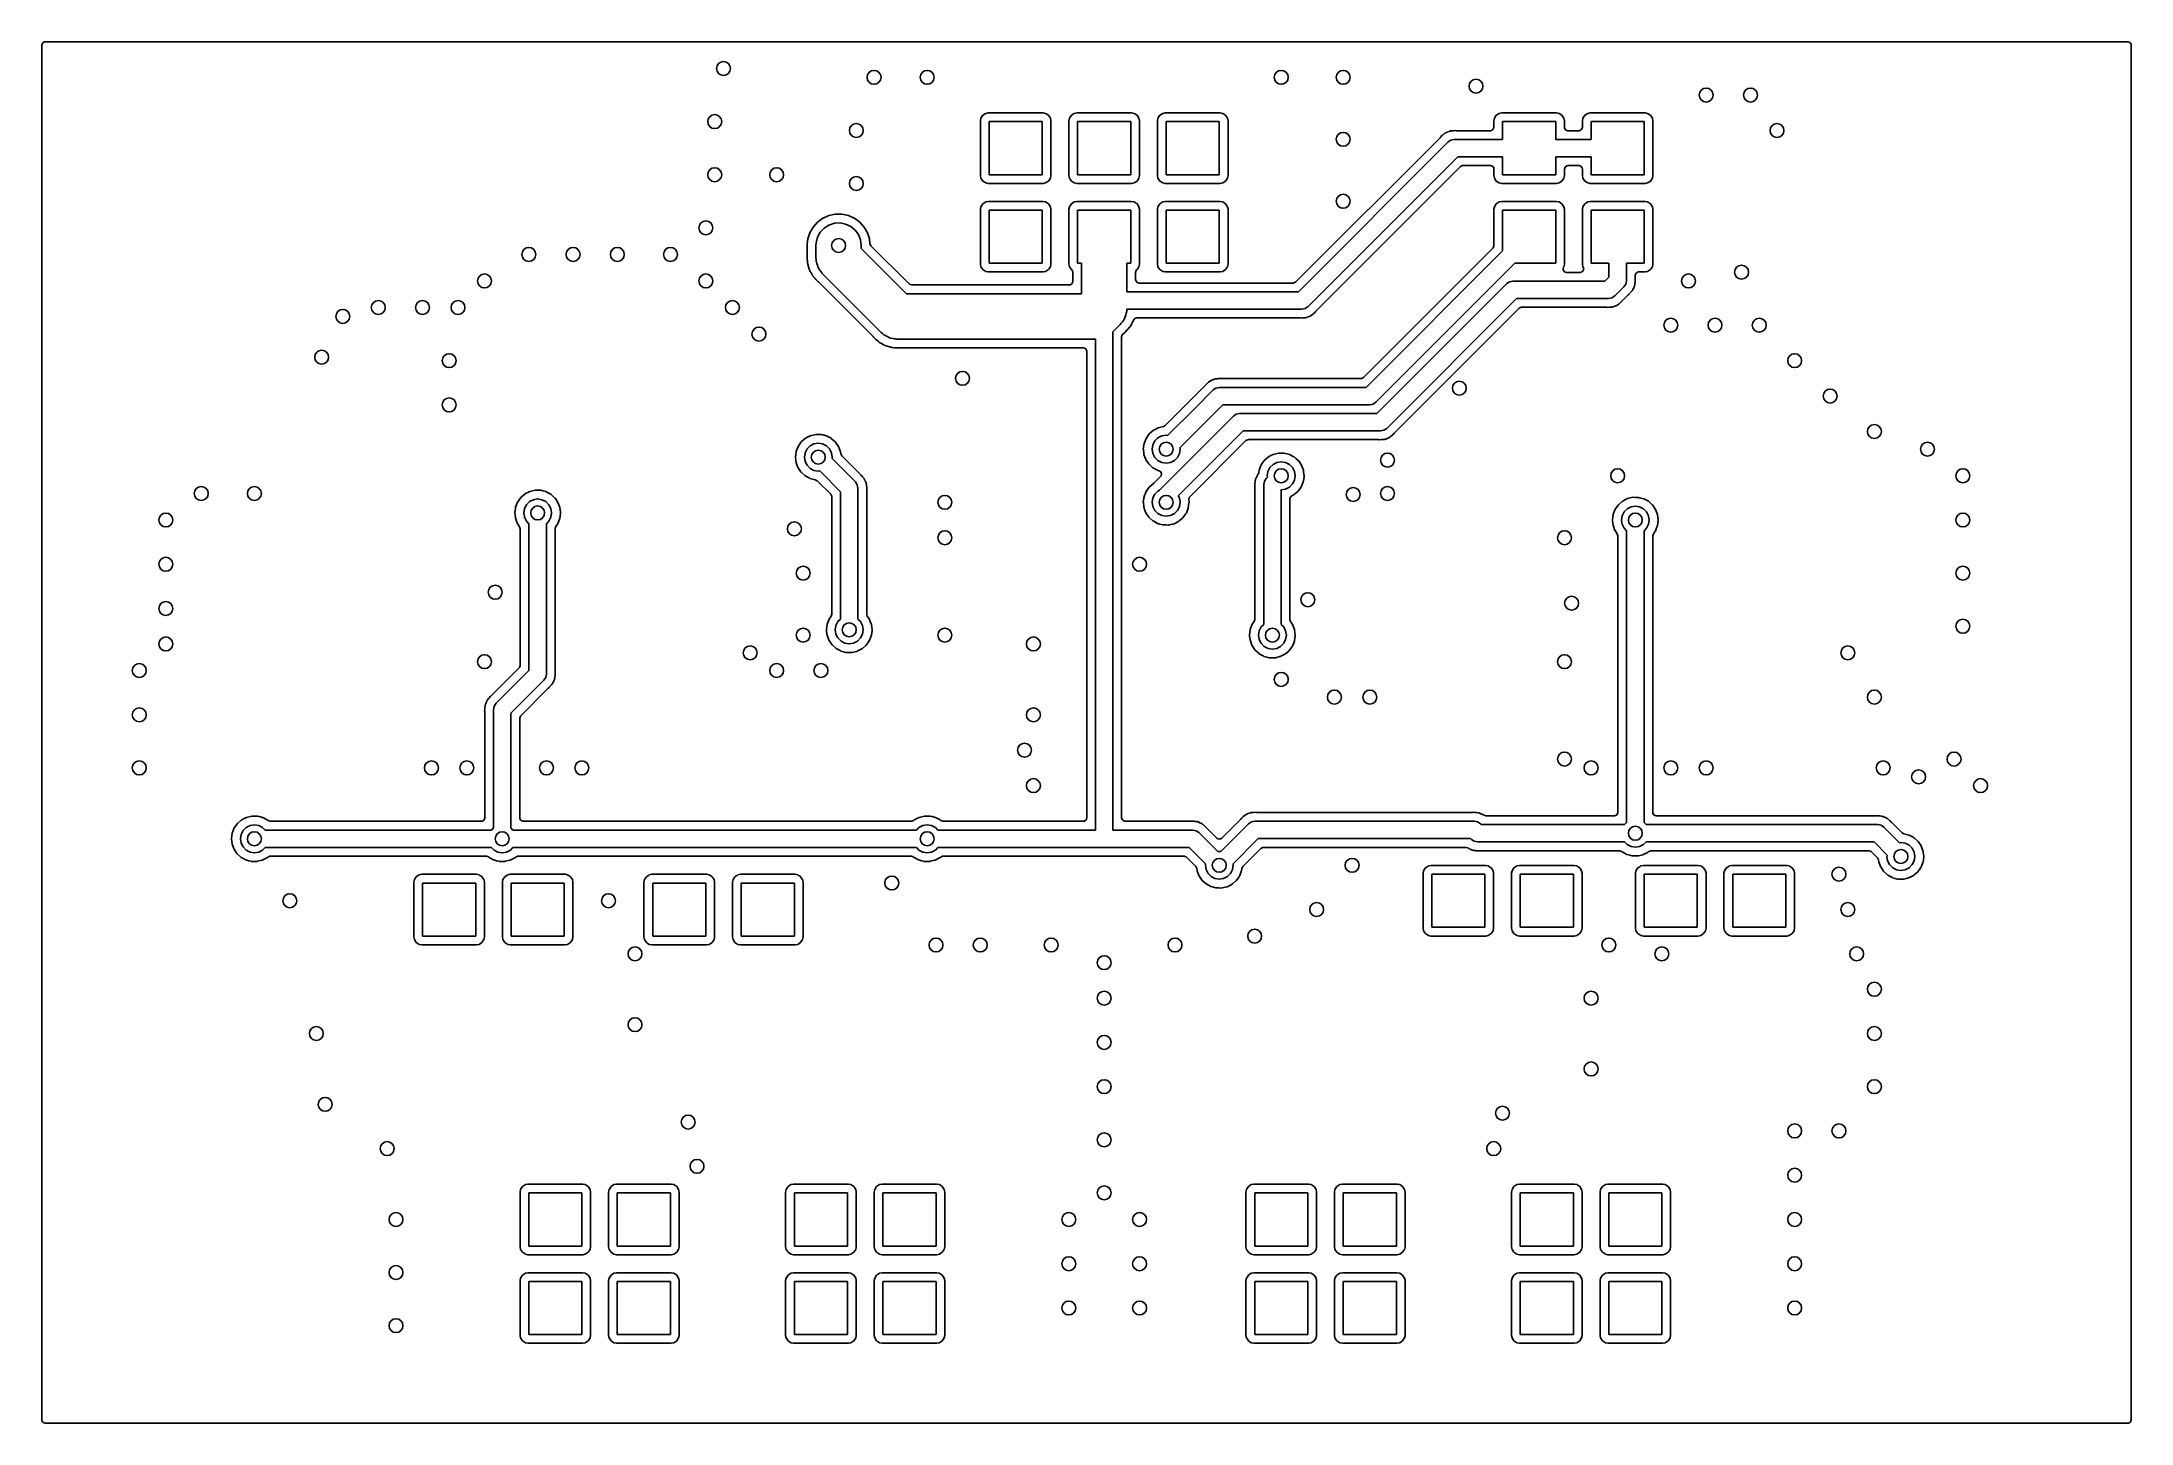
# Model space of a CAD drawing. Extents: x 0.23 to 2.59, y 0.27 to 1.83.
import ezdxf

# ---------------------------------------------------------------- set-up
doc = ezdxf.new("R2010")
doc.units = 0
doc.header["$MEASUREMENT"] = 0
doc.layers.add('BLACK', color=7, linetype='CONTINUOUS')

msp = doc.modelspace()

# ---------------------------------------------------------------- linework, layer by layer
at = {"layer": 'BLACK', "linetype": 'CONTINUOUS'}
for p, q in [((0.229862, 1.82624), (0.230607, 1.82853)), ((0.229862, 0.27376), (0.229862, 1.82624)), ((0.230607, 1.82853), (0.232555, 1.82995)), ((0.232555, 1.82995), (0.23376, 1.83014)), ((0.23376, 1.83014), (2.58624, 1.83014)), ((2.58624, 1.83014), (2.58853, 1.82939)), ((2.58853, 1.82939), (2.58995, 1.82744)), ((2.58995, 1.82744), (2.59014, 1.82624)), ((2.59014, 1.82624), (2.59014, 0.27376)), ((1.29289, 1.74711), (1.29071, 1.74385)), ((1.29615, 1.74929), (1.29289, 1.74711)), ((1.29903, 1.74986), (1.29615, 1.74929)), ((1.36097, 1.74986), (1.29903, 1.74986)), ((1.36385, 1.74929), (1.36097, 1.74986)), ((1.36711, 1.74711), (1.36385, 1.74929)), ((1.36929, 1.74385), (1.36711, 1.74711)), ((1.39289, 1.74711), (1.39071, 1.74385)), ((1.39615, 1.74929), (1.39289, 1.74711)), ((1.39903, 1.74986), (1.39615, 1.74929)), ((1.46097, 1.74986), (1.39903, 1.74986)), ((1.46385, 1.74929), (1.46097, 1.74986)), ((1.46711, 1.74711), (1.46385, 1.74929)), ((1.46929, 1.74385), (1.46711, 1.74711)), ((1.49289, 1.74711), (1.49071, 1.74385)), ((1.49615, 1.74929), (1.49289, 1.74711)), ((1.49903, 1.74986), (1.49615, 1.74929)), ((1.56097, 1.74986), (1.49903, 1.74986)), ((1.56385, 1.74929), (1.56097, 1.74986)), ((1.56711, 1.74711), (1.56385, 1.74929)), ((1.56929, 1.74385), (1.56711, 1.74711)), ((1.87289, 1.74711), (1.87071, 1.74385)), ((1.87615, 1.74929), (1.87289, 1.74711)), ((1.87903, 1.74986), (1.87615, 1.74929)), ((1.94097, 1.74986), (1.87903, 1.74986)), ((1.94385, 1.74929), (1.94097, 1.74986)), ((1.94711, 1.74711), (1.94385, 1.74929)), ((1.94929, 1.74385), (1.94711, 1.74711)), ((1.97289, 1.74711), (1.97071, 1.74385)), ((1.97615, 1.74929), (1.97289, 1.74711)), ((1.97903, 1.74986), (1.97615, 1.74929)), ((2.04097, 1.74986), (1.97903, 1.74986)), ((2.04385, 1.74929), (2.04097, 1.74986)), ((2.04711, 1.74711), (2.04385, 1.74929)), ((2.04929, 1.74385), (2.04711, 1.74711)), ((1.29071, 1.74385), (1.29014, 1.74097)), ((1.29014, 1.74097), (1.29014, 1.67903)), ((1.3, 1.68), (1.3, 1.74)), ((1.3, 1.74), (1.36, 1.74)), ((1.36, 1.74), (1.36, 1.68)), ((1.36986, 1.74097), (1.36929, 1.74385)), ((1.36986, 1.67903), (1.36986, 1.74097)), ((1.39071, 1.74385), (1.39014, 1.74097)), ((1.39014, 1.74097), (1.39014, 1.67903)), ((1.4, 1.68), (1.4, 1.74)), ((1.4, 1.74), (1.46, 1.74)), ((1.46, 1.74), (1.46, 1.68)), ((1.46986, 1.74097), (1.46929, 1.74385)), ((1.46986, 1.67903), (1.46986, 1.74097)), ((1.49071, 1.74385), (1.49014, 1.74097)), ((1.49014, 1.74097), (1.49014, 1.67903)), ((1.5, 1.68), (1.5, 1.74)), ((1.5, 1.74), (1.56, 1.74)), ((1.56, 1.74), (1.56, 1.68)), ((1.56986, 1.74097), (1.56929, 1.74385)), ((1.56986, 1.67903), (1.56986, 1.74097)), ((1.81043, 1.72309), (1.81028, 1.72285)), ((1.81192, 1.72437), (1.81043, 1.72309)), ((1.81213, 1.72457), (1.81192, 1.72437)), ((1.81259, 1.72502), (1.81213, 1.72457)), ((1.81304, 1.72535), (1.81259, 1.72502)), ((1.81329, 1.72555), (1.81304, 1.72535)), ((1.8145, 1.72659), (1.81329, 1.72555)), ((1.81471, 1.72677), (1.8145, 1.72659)), ((1.81508, 1.72694), (1.81471, 1.72677)), ((1.81576, 1.72734), (1.81508, 1.72694)), ((1.81609, 1.72758), (1.81576, 1.72734)), ((1.81785, 1.72821), (1.81609, 1.72758)), ((1.81814, 1.72833), (1.81785, 1.72821)), ((1.81959, 1.72899), (1.81814, 1.72833)), ((1.81985, 1.72911), (1.81959, 1.72899)), ((1.81959, 1.72899), (1.81959, 1.72899)), ((1.82012, 1.72915), (1.81985, 1.72911)), ((1.8202, 1.72916), (1.82012, 1.72915)), ((1.82012, 1.72915), (1.82012, 1.72915)), ((1.82025, 1.72916), (1.8202, 1.72916)), ((1.82102, 1.72936), (1.82025, 1.72916)), ((1.82114, 1.7294), (1.82102, 1.72936)), ((1.8214, 1.72949), (1.82114, 1.7294)), ((1.82167, 1.72951), (1.8214, 1.72949)), ((1.82327, 1.72961), (1.82167, 1.72951)), ((1.82167, 1.72951), (1.82167, 1.72951)), ((1.82358, 1.72964), (1.82327, 1.72961)), ((1.82388, 1.72969), (1.82358, 1.72964)), ((1.82402, 1.7297), (1.82388, 1.72969)), ((1.82388, 1.72969), (1.82388, 1.72969)), ((1.82468, 1.7297), (1.82402, 1.7297)), ((1.82492, 1.72971), (1.82468, 1.7297)), ((1.82703, 1.72984), (1.82492, 1.72971)), ((1.8273, 1.72978), (1.82703, 1.72984)), ((1.82758, 1.72976), (1.8273, 1.72978)), ((1.82808, 1.7297), (1.82758, 1.72976)), ((1.82758, 1.72976), (1.82758, 1.72976)), ((1.86624, 1.7297), (1.82808, 1.7297)), ((1.86744, 1.7299), (1.86624, 1.7297)), ((1.86939, 1.73131), (1.86744, 1.7299)), ((1.87014, 1.7336), (1.86939, 1.73131)), ((1.87071, 1.74385), (1.87014, 1.74097)), ((1.87014, 1.74097), (1.87014, 1.7336)), ((1.88, 1.71984), (1.88, 1.74)), ((1.88, 1.74), (1.94, 1.74)), ((1.94, 1.74), (1.94, 1.71984)), ((1.94986, 1.74097), (1.94929, 1.74385)), ((1.94986, 1.7336), (1.94986, 1.74097)), ((1.95005, 1.7324), (1.94986, 1.7336)), ((1.95147, 1.73045), (1.95005, 1.7324)), ((1.95376, 1.7297), (1.95147, 1.73045)), ((1.96624, 1.7297), (1.95376, 1.7297)), ((1.96744, 1.7299), (1.96624, 1.7297)), ((1.96939, 1.73131), (1.96744, 1.7299)), ((1.97014, 1.7336), (1.96939, 1.73131)), ((1.97071, 1.74385), (1.97014, 1.74097)), ((1.97014, 1.74097), (1.97014, 1.7336)), ((1.98, 1.71984), (1.98, 1.74)), ((1.98, 1.74), (2.04, 1.74)), ((2.04, 1.74), (2.04, 1.68)), ((2.04986, 1.74097), (2.04929, 1.74385)), ((2.04986, 1.67903), (2.04986, 1.74097)), ((1.80973, 1.72217), (1.64641, 1.55885)), ((1.64936, 1.54784), (1.81847, 1.71696)), ((1.82951, 1.70016), (1.66039, 1.53104)), ((1.81025, 1.7228), (1.80973, 1.72217)), ((1.81028, 1.72285), (1.81025, 1.7228)), ((1.81847, 1.71696), (1.82167, 1.71909)), ((1.82167, 1.71909), (1.82543, 1.71984)), ((1.82543, 1.71984), (1.88, 1.71984)), ((1.88, 1.70016), (1.82951, 1.70016)), ((1.88, 1.68), (1.88, 1.70016)), ((1.94, 1.71984), (1.98, 1.71984)), ((1.98, 1.70016), (1.94, 1.70016)), ((1.94, 1.70016), (1.94, 1.68)), ((1.98, 1.68), (1.98, 1.70016)), ((1.29014, 1.67903), (1.29071, 1.67615)), ((1.29071, 1.67615), (1.29289, 1.67289)), ((1.36, 1.68), (1.3, 1.68)), ((1.36711, 1.67289), (1.36929, 1.67615)), ((1.36929, 1.67615), (1.36986, 1.67903)), ((1.39014, 1.67903), (1.39071, 1.67615)), ((1.39071, 1.67615), (1.39289, 1.67289)), ((1.46, 1.68), (1.4, 1.68)), ((1.46711, 1.67289), (1.46929, 1.67615)), ((1.46929, 1.67615), (1.46986, 1.67903)), ((1.49014, 1.67903), (1.49071, 1.67615)), ((1.49071, 1.67615), (1.49289, 1.67289)), ((1.56, 1.68), (1.5, 1.68)), ((1.56711, 1.67289), (1.56929, 1.67615)), ((1.56929, 1.67615), (1.56986, 1.67903)), ((1.66913, 1.52583), (1.83245, 1.68915)), ((1.83245, 1.68915), (1.8346, 1.69025)), ((1.8346, 1.69025), (1.83521, 1.6903)), ((1.83521, 1.6903), (1.86624, 1.6903)), ((1.86624, 1.6903), (1.86853, 1.68955)), ((1.86853, 1.68955), (1.86995, 1.6876)), ((1.86995, 1.6876), (1.87014, 1.6864)), ((1.87014, 1.6864), (1.87014, 1.67903)), ((1.87014, 1.67903), (1.87071, 1.67615)), ((1.87071, 1.67615), (1.87289, 1.67289)), ((1.94, 1.68), (1.88, 1.68)), ((1.94711, 1.67289), (1.94929, 1.67615)), ((1.94929, 1.67615), (1.94986, 1.67903)), ((1.94986, 1.6864), (1.95061, 1.68869)), ((1.94986, 1.67903), (1.94986, 1.6864)), ((1.95061, 1.68869), (1.95256, 1.6901)), ((1.95256, 1.6901), (1.95376, 1.6903)), ((1.95376, 1.6903), (1.96624, 1.6903)), ((1.96624, 1.6903), (1.96853, 1.68955)), ((1.96853, 1.68955), (1.96995, 1.6876)), ((1.96995, 1.6876), (1.97014, 1.6864)), ((1.97014, 1.6864), (1.97014, 1.67903)), ((1.97014, 1.67903), (1.97071, 1.67615)), ((1.97071, 1.67615), (1.97289, 1.67289)), ((2.04, 1.68), (1.98, 1.68)), ((2.04711, 1.67289), (2.04929, 1.67615)), ((2.04929, 1.67615), (2.04986, 1.67903)), ((1.29289, 1.67289), (1.29615, 1.67071)), ((1.29615, 1.67071), (1.29903, 1.67014)), ((1.29903, 1.67014), (1.36097, 1.67014)), ((1.36097, 1.67014), (1.36385, 1.67071)), ((1.36385, 1.67071), (1.36711, 1.67289)), ((1.39289, 1.67289), (1.39615, 1.67071)), ((1.39615, 1.67071), (1.39903, 1.67014)), ((1.39903, 1.67014), (1.46097, 1.67014)), ((1.46097, 1.67014), (1.46385, 1.67071)), ((1.46385, 1.67071), (1.46711, 1.67289)), ((1.49289, 1.67289), (1.49615, 1.67071)), ((1.49615, 1.67071), (1.49903, 1.67014)), ((1.49903, 1.67014), (1.56097, 1.67014)), ((1.56097, 1.67014), (1.56385, 1.67071)), ((1.56385, 1.67071), (1.56711, 1.67289)), ((1.87289, 1.67289), (1.87615, 1.67071)), ((1.87615, 1.67071), (1.87903, 1.67014)), ((1.87903, 1.67014), (1.94097, 1.67014)), ((1.94097, 1.67014), (1.94385, 1.67071)), ((1.94385, 1.67071), (1.94711, 1.67289)), ((1.97289, 1.67289), (1.97615, 1.67071)), ((1.97615, 1.67071), (1.97903, 1.67014)), ((1.97903, 1.67014), (2.04097, 1.67014)), ((2.04097, 1.67014), (2.04385, 1.67071)), ((2.04385, 1.67071), (2.04711, 1.67289)), ((1.11218, 1.63087), (1.10615, 1.62649)), ((1.11236, 1.63096), (1.11218, 1.63087)), ((1.1188, 1.63382), (1.11236, 1.63096)), ((1.11236, 1.63096), (1.11236, 1.63096)), ((1.11898, 1.6339), (1.1188, 1.63382)), ((1.1188, 1.63382), (1.1188, 1.63382)), ((1.11918, 1.63395), (1.11898, 1.6339)), ((1.12065, 1.63426), (1.11918, 1.63395)), ((1.11918, 1.63395), (1.11918, 1.63395)), ((1.12627, 1.63545), (1.12065, 1.63426)), ((1.13373, 1.63545), (1.12627, 1.63545)), ((1.13935, 1.63426), (1.13373, 1.63545)), ((1.14082, 1.63395), (1.13935, 1.63426)), ((1.14102, 1.6339), (1.14082, 1.63395)), ((1.14082, 1.63395), (1.14082, 1.63395)), ((1.1412, 1.63382), (1.14102, 1.6339)), ((1.14764, 1.63096), (1.1412, 1.63382)), ((1.1412, 1.63382), (1.1412, 1.63382)), ((1.14782, 1.63087), (1.14764, 1.63096)), ((1.14764, 1.63096), (1.14764, 1.63096)), ((1.15385, 1.62649), (1.14782, 1.63087)), ((1.29071, 1.64385), (1.29014, 1.64097)), ((1.29014, 1.64097), (1.29014, 1.57903)), ((1.29289, 1.64711), (1.29071, 1.64385)), ((1.29615, 1.64929), (1.29289, 1.64711)), ((1.29903, 1.64986), (1.29615, 1.64929)), ((1.36097, 1.64986), (1.29903, 1.64986)), ((1.3, 1.58), (1.3, 1.64)), ((1.3, 1.64), (1.36, 1.64)), ((1.36, 1.64), (1.36, 1.58)), ((1.36385, 1.64929), (1.36097, 1.64986)), ((1.36711, 1.64711), (1.36385, 1.64929)), ((1.36929, 1.64385), (1.36711, 1.64711)), ((1.36986, 1.64097), (1.36929, 1.64385)), ((1.36986, 1.57903), (1.36986, 1.64097)), ((1.39071, 1.64385), (1.39014, 1.64097)), ((1.39014, 1.64097), (1.39014, 1.57903)), ((1.39289, 1.64711), (1.39071, 1.64385)), ((1.39615, 1.64929), (1.39289, 1.64711)), ((1.39903, 1.64986), (1.39615, 1.64929)), ((1.46097, 1.64986), (1.39903, 1.64986)), ((1.4, 1.58), (1.4, 1.64)), ((1.4, 1.64), (1.46, 1.64)), ((1.46, 1.64), (1.46, 1.58)), ((1.46385, 1.64929), (1.46097, 1.64986)), ((1.46711, 1.64711), (1.46385, 1.64929)), ((1.46929, 1.64385), (1.46711, 1.64711)), ((1.46986, 1.64097), (1.46929, 1.64385)), ((1.46986, 1.57903), (1.46986, 1.64097)), ((1.49071, 1.64385), (1.49014, 1.64097)), ((1.49014, 1.64097), (1.49014, 1.57903)), ((1.49289, 1.64711), (1.49071, 1.64385)), ((1.49615, 1.64929), (1.49289, 1.64711)), ((1.49903, 1.64986), (1.49615, 1.64929)), ((1.56097, 1.64986), (1.49903, 1.64986)), ((1.5, 1.58), (1.5, 1.64)), ((1.5, 1.64), (1.56, 1.64)), ((1.56, 1.64), (1.56, 1.58)), ((1.56385, 1.64929), (1.56097, 1.64986)), ((1.56711, 1.64711), (1.56385, 1.64929)), ((1.56929, 1.64385), (1.56711, 1.64711)), ((1.56986, 1.64097), (1.56929, 1.64385)), ((1.56986, 1.57903), (1.56986, 1.64097)), ((1.87071, 1.64385), (1.87014, 1.64097)), ((1.87014, 1.64097), (1.87014, 1.59962)), ((1.87289, 1.64711), (1.87071, 1.64385)), ((1.87615, 1.64929), (1.87289, 1.64711)), ((1.87903, 1.64986), (1.87615, 1.64929)), ((1.94097, 1.64986), (1.87903, 1.64986)), ((1.88, 1.59392), (1.88, 1.64)), ((1.88, 1.64), (1.94, 1.64)), ((1.94, 1.64), (1.94, 1.58)), ((1.94385, 1.64929), (1.94097, 1.64986)), ((1.94711, 1.64711), (1.94385, 1.64929)), ((1.94929, 1.64385), (1.94711, 1.64711)), ((1.94986, 1.64097), (1.94929, 1.64385)), ((1.94986, 1.57903), (1.94986, 1.64097)), ((1.97071, 1.64385), (1.97014, 1.64097)), ((1.97014, 1.64097), (1.97014, 1.57903)), ((1.97289, 1.64711), (1.97071, 1.64385)), ((1.97615, 1.64929), (1.97289, 1.64711)), ((1.97903, 1.64986), (1.97615, 1.64929)), ((2.04097, 1.64986), (1.97903, 1.64986)), ((1.98, 1.58), (1.98, 1.64)), ((1.98, 1.64), (2.04, 1.64)), ((2.04, 1.64), (2.04, 1.58)), ((2.04385, 1.64929), (2.04097, 1.64986)), ((2.04711, 1.64711), (2.04385, 1.64929)), ((2.04929, 1.64385), (2.04711, 1.64711)), ((2.04986, 1.64097), (2.04929, 1.64385)), ((2.04986, 1.57903), (2.04986, 1.64097)), ((1.09513, 1.60741), (1.09455, 1.60186)), ((1.09519, 1.60761), (1.09513, 1.60741)), ((1.09737, 1.61431), (1.09519, 1.60761)), ((1.09519, 1.60761), (1.09519, 1.60761)), ((1.09743, 1.6145), (1.09737, 1.61431)), ((1.09737, 1.61431), (1.09737, 1.61431)), ((1.10116, 1.62095), (1.09743, 1.6145)), ((1.10149, 1.62132), (1.10116, 1.62095)), ((1.10601, 1.62634), (1.10149, 1.62132)), ((1.10461, 1.60321), (1.10621, 1.60942)), ((1.10615, 1.62649), (1.10601, 1.62634)), ((1.10601, 1.62634), (1.10601, 1.62634)), ((1.10621, 1.60942), (1.1093, 1.61504)), ((1.1093, 1.61504), (1.11369, 1.61972)), ((1.11369, 1.61972), (1.1191, 1.62316)), ((1.1191, 1.62316), (1.1252, 1.62514)), ((1.1252, 1.62514), (1.13161, 1.62554)), ((1.13161, 1.62554), (1.13791, 1.62434)), ((1.13791, 1.62434), (1.14371, 1.62161)), ((1.14371, 1.62161), (1.14865, 1.61752)), ((1.14865, 1.61752), (1.15243, 1.61233)), ((1.15243, 1.61233), (1.15479, 1.60636)), ((1.15399, 1.62634), (1.15385, 1.62649)), ((1.15851, 1.62132), (1.15399, 1.62634)), ((1.15399, 1.62634), (1.15399, 1.62634)), ((1.15479, 1.60636), (1.15559, 1.6)), ((1.15884, 1.62095), (1.15851, 1.62132)), ((1.16257, 1.6145), (1.15884, 1.62095)), ((1.16263, 1.61431), (1.16257, 1.6145)), ((1.16481, 1.60761), (1.16263, 1.61431)), ((1.16263, 1.61431), (1.16263, 1.61431)), ((1.16487, 1.60741), (1.16481, 1.60761)), ((1.16481, 1.60761), (1.16481, 1.60761)), ((1.16489, 1.60721), (1.16487, 1.60741)), ((1.16542, 1.60217), (1.16489, 1.60721)), ((1.0945, 1.58871), (1.0944, 1.58809)), ((1.0944, 1.58809), (1.09441, 1.58788)), ((1.09441, 1.58788), (1.09441, 1.58788)), ((1.09441, 1.58788), (1.09454, 1.58539)), ((1.09455, 1.58932), (1.0945, 1.58871)), ((1.09454, 1.58539), (1.09455, 1.58519)), ((1.09455, 1.60186), (1.09455, 1.58932)), ((1.09455, 1.58519), (1.09455, 1.58436)), ((1.09455, 1.58436), (1.09456, 1.58426)), ((1.09456, 1.58426), (1.09456, 1.58426)), ((1.09456, 1.58426), (1.09463, 1.58354)), ((1.09463, 1.58354), (1.09465, 1.58334)), ((1.09465, 1.58334), (1.09479, 1.58064)), ((1.10441, 1.6), (1.10461, 1.60321)), ((1.10441, 1.58622), (1.10441, 1.6)), ((1.10466, 1.58423), (1.10441, 1.58622)), ((1.10472, 1.58222), (1.10466, 1.58423)), ((1.10506, 1.58106), (1.10472, 1.58222)), ((1.15559, 1.6), (1.15559, 1.59682)), ((1.15559, 1.59682), (1.20682, 1.54559)), ((1.16654, 1.59982), (1.16542, 1.60217)), ((1.20976, 1.55659), (1.16654, 1.59982)), ((1.869, 1.59686), (1.72298, 1.45085)), ((1.72592, 1.43984), (1.88, 1.59392)), ((1.86939, 1.59733), (1.869, 1.59686)), ((1.87014, 1.59962), (1.86939, 1.59733)), ((1.09479, 1.58064), (1.09484, 1.58045)), ((1.09484, 1.58045), (1.09484, 1.58045)), ((1.09484, 1.58045), (1.09495, 1.58004)), ((1.09495, 1.58004), (1.09507, 1.57943)), ((1.09507, 1.57943), (1.09511, 1.57901)), ((1.09511, 1.57901), (1.09511, 1.57901)), ((1.09511, 1.57901), (1.09513, 1.57881)), ((1.09513, 1.57881), (1.09596, 1.57624)), ((1.09596, 1.57624), (1.09602, 1.57605)), ((1.09602, 1.57605), (1.09608, 1.57583)), ((1.09608, 1.57583), (1.09672, 1.57345)), ((1.09672, 1.57345), (1.09681, 1.57326)), ((1.09681, 1.57326), (1.09701, 1.57288)), ((1.09701, 1.57288), (1.09724, 1.57232)), ((1.09724, 1.57232), (1.09743, 1.57172)), ((1.09743, 1.57172), (1.09754, 1.57154)), ((1.09754, 1.57154), (1.09754, 1.57154)), ((1.09754, 1.57154), (1.09802, 1.57071)), ((1.09802, 1.57071), (1.09846, 1.56995)), ((1.09846, 1.56995), (1.09878, 1.56939)), ((1.09878, 1.56939), (1.09888, 1.56921)), ((1.09888, 1.56921), (1.1001, 1.56681)), ((1.1001, 1.56681), (1.10023, 1.56665)), ((1.10023, 1.56665), (1.1005, 1.56632)), ((1.1005, 1.56632), (1.10085, 1.56581)), ((1.10085, 1.56581), (1.10116, 1.56527)), ((1.10116, 1.56527), (1.1013, 1.56512)), ((1.1013, 1.56512), (1.10296, 1.56326)), ((1.10296, 1.56326), (1.1031, 1.56311)), ((1.1031, 1.56311), (1.10362, 1.56247)), ((1.10362, 1.56247), (1.1042, 1.56188)), ((1.1042, 1.56188), (1.10434, 1.56173)), ((1.10434, 1.56173), (1.10601, 1.55988)), ((1.10521, 1.57986), (1.10506, 1.58106)), ((1.10595, 1.57799), (1.10521, 1.57986)), ((1.10651, 1.57606), (1.10595, 1.57799)), ((1.10601, 1.55988), (1.10601, 1.55988)), ((1.10601, 1.55988), (1.10615, 1.55973)), ((1.10615, 1.55973), (1.10631, 1.55961)), ((1.10631, 1.55961), (1.10631, 1.55961)), ((1.10631, 1.55961), (1.10666, 1.55936)), ((1.10713, 1.57502), (1.10651, 1.57606)), ((1.10666, 1.55936), (1.10712, 1.55896)), ((1.10712, 1.55896), (1.16896, 1.49712)), ((1.10757, 1.57389), (1.10713, 1.57502)), ((1.10876, 1.57227), (1.10757, 1.57389)), ((1.10978, 1.57054), (1.10876, 1.57227)), ((1.11111, 1.56903), (1.10978, 1.57054)), ((1.11135, 1.5687), (1.11111, 1.56903)), ((1.11153, 1.56855), (1.11135, 1.5687)), ((1.1119, 1.56813), (1.11153, 1.56855)), ((1.17813, 1.5019), (1.1119, 1.56813)), ((1.29014, 1.57903), (1.29071, 1.57615)), ((1.29071, 1.57615), (1.29289, 1.57289)), ((1.29289, 1.57289), (1.29615, 1.57071)), ((1.29615, 1.57071), (1.29903, 1.57014)), ((1.29903, 1.57014), (1.36097, 1.57014)), ((1.36, 1.58), (1.3, 1.58)), ((1.36097, 1.57014), (1.36385, 1.57071)), ((1.36385, 1.57071), (1.36711, 1.57289)), ((1.36711, 1.57289), (1.36929, 1.57615)), ((1.36929, 1.57615), (1.36986, 1.57903)), ((1.39014, 1.57903), (1.39071, 1.57615)), ((1.39071, 1.57615), (1.39289, 1.57289)), ((1.39289, 1.57289), (1.39321, 1.57268)), ((1.39321, 1.57268), (1.39341, 1.57248)), ((1.39341, 1.57248), (1.3945, 1.57033)), ((1.39455, 1.55935), (1.3938, 1.55706)), ((1.3945, 1.57033), (1.39455, 1.56972)), ((1.39455, 1.56972), (1.39455, 1.55935)), ((1.40441, 1.58), (1.4, 1.58)), ((1.40441, 1.54559), (1.40441, 1.58)), ((1.46, 1.58), (1.45559, 1.58)), ((1.45559, 1.58), (1.45559, 1.54784)), ((1.46545, 1.56972), (1.4662, 1.57201)), ((1.46545, 1.5616), (1.46545, 1.56972)), ((1.46564, 1.5604), (1.46545, 1.5616)), ((1.46706, 1.55845), (1.46564, 1.5604)), ((1.4662, 1.57201), (1.46659, 1.57248)), ((1.46659, 1.57248), (1.46679, 1.57268)), ((1.46679, 1.57268), (1.46711, 1.57289)), ((1.46935, 1.5577), (1.46706, 1.55845)), ((1.46711, 1.57289), (1.46929, 1.57615)), ((1.46929, 1.57615), (1.46986, 1.57903)), ((1.49014, 1.57903), (1.49071, 1.57615)), ((1.49071, 1.57615), (1.49289, 1.57289)), ((1.49289, 1.57289), (1.49615, 1.57071)), ((1.49615, 1.57071), (1.49903, 1.57014)), ((1.49903, 1.57014), (1.56097, 1.57014)), ((1.56, 1.58), (1.5, 1.58)), ((1.56097, 1.57014), (1.56385, 1.57071)), ((1.56385, 1.57071), (1.56711, 1.57289)), ((1.56711, 1.57289), (1.56929, 1.57615)), ((1.56929, 1.57615), (1.56986, 1.57903)), ((1.64641, 1.55885), (1.64427, 1.55775)), ((1.89392, 1.58), (1.73696, 1.42304)), ((1.8848, 1.55696), (1.88799, 1.55909)), ((1.88799, 1.55909), (1.89176, 1.55984)), ((1.89176, 1.55984), (1.99561, 1.55984)), ((1.94, 1.58), (1.89392, 1.58)), ((1.94857, 1.57481), (1.94903, 1.57577)), ((1.94857, 1.5724), (1.94857, 1.57481)), ((1.94998, 1.57045), (1.94857, 1.5724)), ((1.94903, 1.57577), (1.94929, 1.57615)), ((1.94929, 1.57615), (1.94986, 1.57903)), ((1.95227, 1.5697), (1.94998, 1.57045)), ((1.96773, 1.5697), (1.95227, 1.5697)), ((1.96878, 1.56985), (1.96773, 1.5697)), ((1.97079, 1.57119), (1.96878, 1.56985)), ((1.97014, 1.57903), (1.97071, 1.57615)), ((1.97071, 1.57615), (1.97097, 1.57577)), ((1.97162, 1.57345), (1.97079, 1.57119)), ((1.97097, 1.57577), (1.971, 1.57564)), ((1.971, 1.57564), (1.97107, 1.57548)), ((1.97107, 1.57548), (1.97105, 1.57547)), ((1.97105, 1.57547), (1.97162, 1.57345)), ((2.00016, 1.58), (1.98, 1.58)), ((1.99561, 1.55984), (2.00016, 1.56439)), ((2.00016, 1.56439), (2.00016, 1.58)), ((2.01984, 1.56031), (2.01909, 1.55655)), ((2.04, 1.58), (2.01984, 1.58)), ((2.01984, 1.58), (2.01984, 1.56031)), ((2.02944, 1.55604), (2.02958, 1.55791)), ((2.02958, 1.55791), (2.02962, 1.55822)), ((2.02962, 1.55822), (2.02968, 1.55863)), ((2.02968, 1.55863), (2.0297, 1.55878)), ((2.02968, 1.55863), (2.02968, 1.55863)), ((2.0297, 1.56624), (2.03045, 1.56853)), ((2.0297, 1.56281), (2.0297, 1.56624)), ((2.02979, 1.562), (2.0297, 1.56281)), ((2.0297, 1.55942), (2.02972, 1.55971)), ((2.0297, 1.55878), (2.0297, 1.55942)), ((2.02972, 1.55971), (2.02984, 1.56139)), ((2.02986, 1.56167), (2.02979, 1.562)), ((2.02984, 1.56139), (2.02986, 1.56167)), ((2.03045, 1.56853), (2.0324, 1.56995)), ((2.0324, 1.56995), (2.0336, 1.57014)), ((2.0336, 1.57014), (2.04097, 1.57014)), ((2.04097, 1.57014), (2.04385, 1.57071)), ((2.04385, 1.57071), (2.04711, 1.57289)), ((2.04711, 1.57289), (2.04929, 1.57615)), ((2.04929, 1.57615), (2.04986, 1.57903)), ((1.20682, 1.54559), (1.40441, 1.54559)), ((1.21023, 1.5562), (1.20976, 1.55659)), ((1.21252, 1.55545), (1.21023, 1.5562)), ((1.39065, 1.55545), (1.21252, 1.55545)), ((1.39185, 1.55564), (1.39065, 1.55545)), ((1.3938, 1.55706), (1.39185, 1.55564)), ((1.45559, 1.54784), (1.64936, 1.54784)), ((1.64366, 1.5577), (1.46935, 1.5577)), ((1.64427, 1.55775), (1.64366, 1.5577)), ((1.73815, 1.41031), (1.8848, 1.55696)), ((1.89584, 1.54016), (1.74919, 1.39351)), ((1.99969, 1.54016), (1.89584, 1.54016)), ((2.00345, 1.54091), (1.99969, 1.54016)), ((2.00664, 1.54304), (2.00345, 1.54091)), ((2.01696, 1.55336), (2.00664, 1.54304)), ((2.01104, 1.53377), (2.01183, 1.53445)), ((2.01183, 1.53445), (2.01208, 1.53465)), ((2.01208, 1.53465), (2.01209, 1.53466)), ((2.01209, 1.53466), (2.01253, 1.53498)), ((2.01253, 1.53498), (2.01298, 1.53543)), ((2.01298, 1.53543), (2.0132, 1.53563)), ((2.0132, 1.53563), (2.01448, 1.53673)), ((2.01448, 1.53673), (2.01469, 1.53691)), ((2.01448, 1.53673), (2.01448, 1.53673)), ((2.01469, 1.53691), (2.01487, 1.5372)), ((2.01487, 1.5372), (2.01539, 1.53783)), ((2.01539, 1.53783), (2.02206, 1.54451)), ((2.01909, 1.55655), (2.01696, 1.55336)), ((2.02206, 1.54451), (2.02246, 1.54483)), ((2.02246, 1.54483), (2.02267, 1.54501)), ((2.02246, 1.54483), (2.02246, 1.54483)), ((2.02267, 1.54501), (2.0229, 1.54515)), ((2.0229, 1.54515), (2.02309, 1.54536)), ((2.02309, 1.54536), (2.0243, 1.54674)), ((2.02309, 1.54536), (2.02309, 1.54536)), ((2.0243, 1.54674), (2.02447, 1.54692)), ((2.02447, 1.54692), (2.02493, 1.54738)), ((2.02493, 1.54738), (2.02502, 1.54749)), ((2.02502, 1.54749), (2.0252, 1.54774)), ((2.02502, 1.54749), (2.02502, 1.54749)), ((2.0252, 1.54774), (2.0254, 1.54798)), ((2.0254, 1.54798), (2.02561, 1.54822)), ((2.02561, 1.54822), (2.02664, 1.54939)), ((2.02664, 1.54939), (2.02681, 1.54975)), ((2.02681, 1.54975), (2.02722, 1.55043)), ((2.02722, 1.55043), (2.02746, 1.55075)), ((2.02746, 1.55075), (2.02812, 1.55251)), ((2.02812, 1.55251), (2.02824, 1.5528)), ((2.02824, 1.5528), (2.02892, 1.55424)), ((2.02892, 1.55424), (2.02904, 1.55449)), ((2.02892, 1.55424), (2.02892, 1.55424)), ((2.02904, 1.55449), (2.02908, 1.55477)), ((2.02908, 1.55477), (2.0291, 1.55489)), ((2.02908, 1.55477), (2.02908, 1.55477)), ((2.0291, 1.55489), (2.0293, 1.55566)), ((2.0293, 1.55566), (2.02935, 1.55578)), ((2.02935, 1.55578), (2.02944, 1.55604)), ((2.02935, 1.55578), (2.02935, 1.55578)), ((1.4481, 1.51072), (1.43984, 1.50247)), ((1.44933, 1.51231), (1.4481, 1.51072)), ((1.4507, 1.51378), (1.44933, 1.51231)), ((1.45129, 1.51484), (1.4507, 1.51378)), ((1.45203, 1.51579), (1.45129, 1.51484)), ((1.45283, 1.51764), (1.45203, 1.51579)), ((1.45379, 1.5194), (1.45283, 1.51764)), ((1.45409, 1.52057), (1.45379, 1.5194)), ((1.45457, 1.52168), (1.45409, 1.52057)), ((1.45489, 1.52366), (1.45457, 1.52168)), ((1.45539, 1.52561), (1.45489, 1.52366)), ((1.45551, 1.52762), (1.45539, 1.52561)), ((1.45558, 1.52802), (1.45551, 1.52762)), ((1.65343, 1.52816), (1.45556, 1.52816)), ((1.45556, 1.52816), (1.45558, 1.52802)), ((1.4599, 1.5094), (1.46112, 1.51181)), ((1.46112, 1.51181), (1.46122, 1.51198)), ((1.46122, 1.51198), (1.46246, 1.51414)), ((1.46246, 1.51414), (1.46257, 1.51432)), ((1.46246, 1.51414), (1.46246, 1.51414)), ((1.46257, 1.51432), (1.46276, 1.51492)), ((1.46276, 1.51492), (1.46299, 1.51548)), ((1.46299, 1.51548), (1.46328, 1.51604)), ((1.46328, 1.51604), (1.46334, 1.51601)), ((1.46334, 1.51601), (1.46468, 1.51767)), ((1.46468, 1.51767), (1.4668, 1.5183)), ((1.4668, 1.5183), (1.65079, 1.5183)), ((1.65079, 1.5183), (1.65129, 1.51824)), ((1.65129, 1.51824), (1.65129, 1.51824)), ((1.65129, 1.51824), (1.65157, 1.51822)), ((1.65157, 1.51822), (1.65184, 1.51816)), ((1.65184, 1.51816), (1.65395, 1.51829)), ((1.6572, 1.52891), (1.65343, 1.52816)), ((1.65395, 1.51829), (1.65419, 1.5183)), ((1.65419, 1.5183), (1.65485, 1.5183)), ((1.65485, 1.5183), (1.65499, 1.51831)), ((1.65499, 1.51831), (1.65529, 1.51836)), ((1.65499, 1.51831), (1.65499, 1.51831)), ((1.65529, 1.51836), (1.6556, 1.51839)), ((1.6556, 1.51839), (1.65719, 1.51849)), ((1.65719, 1.51849), (1.65747, 1.51851)), ((1.65719, 1.51849), (1.65719, 1.51849)), ((1.66039, 1.53104), (1.6572, 1.52891)), ((1.65747, 1.51851), (1.65773, 1.5186)), ((1.65773, 1.5186), (1.65785, 1.51864)), ((1.65773, 1.5186), (1.65773, 1.5186)), ((1.65785, 1.51864), (1.65862, 1.51884)), ((1.65862, 1.51884), (1.65867, 1.51884)), ((1.65867, 1.51884), (1.65875, 1.51885)), ((1.65875, 1.51885), (1.65902, 1.51889)), ((1.65875, 1.51885), (1.65875, 1.51885)), ((1.65902, 1.51889), (1.65927, 1.51901)), ((1.65927, 1.51901), (1.66073, 1.51967)), ((1.65927, 1.51901), (1.65927, 1.51901)), ((1.66073, 1.51967), (1.66102, 1.51979)), ((1.66102, 1.51979), (1.66158, 1.51999)), ((1.66158, 1.51999), (1.66278, 1.52042)), ((1.66278, 1.52042), (1.66311, 1.52066)), ((1.66311, 1.52066), (1.66379, 1.52106)), ((1.66379, 1.52106), (1.66416, 1.52123)), ((1.66416, 1.52123), (1.66479, 1.52177)), ((1.66479, 1.52177), (1.66558, 1.52245)), ((1.66558, 1.52245), (1.66582, 1.52265)), ((1.66582, 1.52265), (1.66584, 1.52266)), ((1.66584, 1.52266), (1.66628, 1.52298)), ((1.66628, 1.52298), (1.66673, 1.52343)), ((1.66673, 1.52343), (1.66694, 1.52363)), ((1.66694, 1.52363), (1.66822, 1.52473)), ((1.66822, 1.52473), (1.66843, 1.52491)), ((1.66822, 1.52473), (1.66822, 1.52473)), ((1.66843, 1.52491), (1.66862, 1.5252)), ((1.66862, 1.5252), (1.66913, 1.52583)), ((1.75793, 1.38831), (1.89878, 1.52915)), ((1.89878, 1.52915), (1.90093, 1.53025)), ((1.90093, 1.53025), (1.90154, 1.5303)), ((1.90154, 1.5303), (1.99704, 1.5303)), ((1.99704, 1.5303), (1.99754, 1.53024)), ((1.99754, 1.53024), (1.99754, 1.53024)), ((1.99754, 1.53024), (1.99782, 1.53022)), ((1.99782, 1.53022), (1.99809, 1.53016)), ((1.99809, 1.53016), (2.0002, 1.53029)), ((2.0002, 1.53029), (2.00044, 1.5303)), ((2.00044, 1.5303), (2.0011, 1.5303)), ((2.0011, 1.5303), (2.00124, 1.53031)), ((2.00124, 1.53031), (2.00154, 1.53036)), ((2.00124, 1.53031), (2.00124, 1.53031)), ((2.00154, 1.53036), (2.00185, 1.53039)), ((2.00185, 1.53039), (2.00344, 1.53049)), ((2.00344, 1.53049), (2.00345, 1.53049)), ((2.00345, 1.53049), (2.00372, 1.53051)), ((2.00372, 1.53051), (2.00398, 1.5306)), ((2.00398, 1.5306), (2.0041, 1.53064)), ((2.00398, 1.5306), (2.00398, 1.5306)), ((2.0041, 1.53064), (2.00487, 1.53084)), ((2.00487, 1.53084), (2.00492, 1.53084)), ((2.00492, 1.53084), (2.005, 1.53085)), ((2.005, 1.53085), (2.00527, 1.53089)), ((2.005, 1.53085), (2.005, 1.53085)), ((2.00527, 1.53089), (2.00553, 1.53101)), ((2.00553, 1.53101), (2.00698, 1.53167)), ((2.00553, 1.53101), (2.00553, 1.53101)), ((2.00698, 1.53167), (2.00727, 1.53179)), ((2.00727, 1.53179), (2.00783, 1.53199)), ((2.00783, 1.53199), (2.00903, 1.53242)), ((2.00903, 1.53242), (2.00936, 1.53266)), ((2.00936, 1.53266), (2.01004, 1.53306)), ((2.01004, 1.53306), (2.01041, 1.53323)), ((2.01041, 1.53323), (2.01104, 1.53377)), ((1.16896, 1.49712), (1.16936, 1.49666)), ((1.16936, 1.49666), (1.16961, 1.49631)), ((1.16961, 1.49631), (1.16973, 1.49615)), ((1.16973, 1.49615), (1.16988, 1.49601)), ((1.16988, 1.49601), (1.16988, 1.49601)), ((1.16988, 1.49601), (1.17173, 1.49434)), ((1.17173, 1.49434), (1.17188, 1.4942)), ((1.17188, 1.4942), (1.17247, 1.49362)), ((1.17247, 1.49362), (1.17254, 1.49355)), ((1.17254, 1.49355), (1.17311, 1.4931)), ((1.17311, 1.4931), (1.17326, 1.49296)), ((1.17326, 1.49296), (1.17527, 1.49116)), ((1.17527, 1.49116), (1.17544, 1.49106)), ((1.17544, 1.49106), (1.17581, 1.49085)), ((1.17581, 1.49085), (1.17632, 1.4905)), ((1.17632, 1.4905), (1.17681, 1.4901)), ((1.17681, 1.4901), (1.17921, 1.48888)), ((1.17971, 1.50067), (1.17813, 1.5019)), ((1.17921, 1.48888), (1.17939, 1.48878)), ((1.17939, 1.48878), (1.18031, 1.48825)), ((1.18118, 1.4993), (1.17971, 1.50067)), ((1.18031, 1.48825), (1.18154, 1.48754)), ((1.18224, 1.49871), (1.18118, 1.4993)), ((1.18154, 1.48754), (1.18154, 1.48754)), ((1.18154, 1.48754), (1.18172, 1.48743)), ((1.18172, 1.48743), (1.18232, 1.48724)), ((1.18319, 1.49797), (1.18224, 1.49871)), ((1.18232, 1.48724), (1.18288, 1.48701)), ((1.18288, 1.48701), (1.18326, 1.48681)), ((1.18504, 1.49717), (1.18319, 1.49797)), ((1.1868, 1.49621), (1.18504, 1.49717)), ((1.18797, 1.49591), (1.1868, 1.49621)), ((1.18908, 1.49543), (1.18797, 1.49591)), ((1.19107, 1.49511), (1.18908, 1.49543)), ((1.19301, 1.49461), (1.19107, 1.49511)), ((1.19502, 1.49449), (1.19301, 1.49461)), ((1.19542, 1.49442), (1.19502, 1.49449)), ((1.19566, 1.49444), (1.19542, 1.49442)), ((1.19622, 1.49441), (1.19566, 1.49444)), ((1.42016, 1.49441), (1.19622, 1.49441)), ((1.42016, 0.939843), (1.42016, 1.49441)), ((1.43984, 1.50247), (1.43984, 0.939843)), ((1.4497, 1.49677), (1.45045, 1.49906)), ((1.4497, 0.953602), (1.4497, 1.49677)), ((1.45045, 1.49906), (1.45085, 1.49953)), ((1.45085, 1.49953), (1.45288, 1.50156)), ((1.45288, 1.50156), (1.45334, 1.50196)), ((1.45334, 1.50196), (1.45385, 1.50233)), ((1.45385, 1.50233), (1.45566, 1.50433)), ((1.45566, 1.50433), (1.4558, 1.50448)), ((1.4558, 1.50448), (1.45638, 1.50506)), ((1.45638, 1.50506), (1.4569, 1.50571)), ((1.4569, 1.50571), (1.45704, 1.50586)), ((1.45704, 1.50586), (1.4587, 1.50771)), ((1.4587, 1.50771), (1.45884, 1.50787)), ((1.4587, 1.50771), (1.4587, 1.50771)), ((1.45884, 1.50787), (1.45915, 1.50841)), ((1.45915, 1.50841), (1.4595, 1.50891)), ((1.4595, 1.50891), (1.4599, 1.5094)), ((1.18326, 1.48681), (1.18345, 1.48672)), ((1.18345, 1.48672), (1.18364, 1.48667)), ((1.18364, 1.48667), (1.18364, 1.48667)), ((1.18364, 1.48667), (1.18497, 1.48631)), ((1.18497, 1.48631), (1.18605, 1.48602)), ((1.18605, 1.48602), (1.18624, 1.48596)), ((1.18624, 1.48596), (1.18861, 1.48519)), ((1.18861, 1.48519), (1.18861, 1.48519)), ((1.18861, 1.48519), (1.18881, 1.48513)), ((1.18881, 1.48513), (1.18901, 1.48511)), ((1.18901, 1.48511), (1.18901, 1.48511)), ((1.18901, 1.48511), (1.18943, 1.48507)), ((1.18943, 1.48507), (1.19004, 1.48495)), ((1.19004, 1.48495), (1.19064, 1.48479)), ((1.19064, 1.48479), (1.19085, 1.48478)), ((1.19085, 1.48478), (1.19085, 1.48478)), ((1.19085, 1.48478), (1.19334, 1.48465)), ((1.19334, 1.48465), (1.19354, 1.48463)), ((1.19354, 1.48463), (1.19403, 1.48458)), ((1.19403, 1.48458), (1.19436, 1.48455)), ((1.19436, 1.48455), (1.19519, 1.48455)), ((1.19519, 1.48455), (1.19539, 1.48454)), ((1.19539, 1.48454), (1.19788, 1.48441)), ((1.19788, 1.48441), (1.19788, 1.48441)), ((1.19788, 1.48441), (1.19809, 1.4844)), ((1.19809, 1.4844), (1.19829, 1.48443)), ((1.19829, 1.48443), (1.19871, 1.4845)), ((1.19829, 1.48443), (1.19829, 1.48443)), ((1.19871, 1.4845), (1.19932, 1.48455)), ((1.19932, 1.48455), (1.4064, 1.48455)), ((1.4064, 1.48455), (1.40869, 1.4838)), ((1.40869, 1.4838), (1.4101, 1.48185)), ((1.4101, 1.48185), (1.4103, 1.48065)), ((1.4103, 1.48065), (1.4103, 0.953602)), ((1.5443, 1.44217), (1.52668, 1.42455)), ((1.54481, 1.4428), (1.5443, 1.44217)), ((1.54485, 1.44285), (1.54481, 1.4428)), ((1.545, 1.44309), (1.54485, 1.44285)), ((1.54485, 1.44285), (1.54485, 1.44285)), ((1.54649, 1.44437), (1.545, 1.44309)), ((1.5467, 1.44457), (1.54649, 1.44437)), ((1.54715, 1.44502), (1.5467, 1.44457)), ((1.54761, 1.44535), (1.54715, 1.44502)), ((1.54785, 1.44555), (1.54761, 1.44535)), ((1.54927, 1.44677), (1.54785, 1.44555)), ((1.54964, 1.44694), (1.54927, 1.44677)), ((1.55033, 1.44734), (1.54964, 1.44694)), ((1.55065, 1.44758), (1.55033, 1.44734)), ((1.55242, 1.44821), (1.55065, 1.44758)), ((1.55271, 1.44833), (1.55242, 1.44821)), ((1.55416, 1.44899), (1.55271, 1.44833)), ((1.55441, 1.44911), (1.55416, 1.44899)), ((1.55416, 1.44899), (1.55416, 1.44899)), ((1.55481, 1.44916), (1.55441, 1.44911)), ((1.55558, 1.44936), (1.55481, 1.44916)), ((1.55596, 1.44949), (1.55558, 1.44936)), ((1.55624, 1.44951), (1.55596, 1.44949)), ((1.55623, 1.43909), (1.56, 1.43984)), ((1.55783, 1.44961), (1.55624, 1.44951)), ((1.55624, 1.44951), (1.55624, 1.44951)), ((1.55814, 1.44964), (1.55783, 1.44961)), ((1.55845, 1.44969), (1.55814, 1.44964)), ((1.55859, 1.4497), (1.55845, 1.44969)), ((1.55845, 1.44969), (1.55845, 1.44969)), ((1.55924, 1.4497), (1.55859, 1.4497)), ((1.55948, 1.44971), (1.55924, 1.4497)), ((1.5616, 1.44984), (1.55948, 1.44971)), ((1.56, 1.43984), (1.72592, 1.43984)), ((1.56187, 1.44978), (1.5616, 1.44984)), ((1.56214, 1.44976), (1.56187, 1.44978)), ((1.56264, 1.4497), (1.56214, 1.44976)), ((1.56214, 1.44976), (1.56214, 1.44976)), ((1.72022, 1.4497), (1.56264, 1.4497)), ((1.72083, 1.44975), (1.72022, 1.4497)), ((1.72298, 1.45085), (1.72083, 1.44975)), ((1.52668, 1.42455), (1.49877, 1.39663)), ((1.50158, 1.3855), (1.53257, 1.41649)), ((1.53257, 1.41649), (1.55304, 1.43696)), ((1.56408, 1.42016), (1.54649, 1.40257)), ((1.55304, 1.43696), (1.55623, 1.43909)), ((1.55304, 1.43696), (1.55304, 1.43696)), ((1.73, 1.42016), (1.56408, 1.42016)), ((1.73377, 1.42091), (1.73, 1.42016)), ((1.73696, 1.42304), (1.73377, 1.42091)), ((1.48815, 1.39271), (1.48571, 1.39145)), ((1.49101, 1.39418), (1.48815, 1.39271)), ((1.49692, 1.3956), (1.49101, 1.39418)), ((1.49304, 1.32452), (1.57595, 1.40743)), ((1.49877, 1.39663), (1.49692, 1.3956)), ((1.54649, 1.40257), (1.5155, 1.37158)), ((1.57595, 1.40743), (1.57915, 1.40957)), ((1.57595, 1.40743), (1.57595, 1.40743)), ((1.57915, 1.40957), (1.58291, 1.41031)), ((1.58291, 1.41031), (1.73815, 1.41031)), ((1.74919, 1.39351), (1.746, 1.39138)), ((1.08429, 1.37321), (1.08203, 1.36744)), ((1.08785, 1.37828), (1.08429, 1.37321)), ((1.09252, 1.38236), (1.08785, 1.37828)), ((1.09204, 1.36589), (1.09428, 1.37028)), ((1.09273, 1.38247), (1.09252, 1.38236)), ((1.09547, 1.38388), (1.09273, 1.38247)), ((1.09273, 1.38247), (1.09273, 1.38247)), ((1.09428, 1.37028), (1.09777, 1.37376)), ((1.09803, 1.3852), (1.09547, 1.38388)), ((1.09777, 1.37376), (1.10216, 1.376)), ((1.10406, 1.38665), (1.09803, 1.3852)), ((1.10216, 1.376), (1.10702, 1.37677)), ((1.10429, 1.38665), (1.10406, 1.38665)), ((1.10712, 1.38663), (1.10429, 1.38665)), ((1.10429, 1.38665), (1.10429, 1.38665)), ((1.10702, 1.37677), (1.11189, 1.376)), ((1.11025, 1.38662), (1.10712, 1.38663)), ((1.11048, 1.38656), (1.11025, 1.38662)), ((1.11231, 1.3861), (1.11048, 1.38656)), ((1.11048, 1.38656), (1.11048, 1.38656)), ((1.11189, 1.376), (1.11628, 1.37376)), ((1.11627, 1.38511), (1.11231, 1.3861)), ((1.11647, 1.385), (1.11627, 1.38511)), ((1.11628, 1.37376), (1.11976, 1.37028)), ((1.12146, 1.38236), (1.11647, 1.385)), ((1.11647, 1.385), (1.11647, 1.385)), ((1.11976, 1.37028), (1.122, 1.36589)), ((1.12175, 1.38221), (1.12146, 1.38236)), ((1.12352, 1.38063), (1.12175, 1.38221)), ((1.1262, 1.37824), (1.12352, 1.38063)), ((1.12637, 1.37808), (1.1262, 1.37824)), ((1.1262, 1.37824), (1.1262, 1.37824)), ((1.12988, 1.37297), (1.12637, 1.37808)), ((1.13208, 1.36718), (1.12988, 1.37297)), ((1.47501, 1.37642), (1.4742, 1.37027)), ((1.4742, 1.37027), (1.47423, 1.37004)), ((1.47423, 1.37004), (1.47423, 1.37004)), ((1.47423, 1.37004), (1.47472, 1.3656)), ((1.47726, 1.38219), (1.47501, 1.37642)), ((1.48083, 1.38726), (1.47726, 1.38219)), ((1.4855, 1.39134), (1.48083, 1.38726)), ((1.48425, 1.37), (1.48502, 1.37487)), ((1.48502, 1.36513), (1.48425, 1.37)), ((1.48502, 1.37487), (1.48726, 1.37926)), ((1.48571, 1.39145), (1.4855, 1.39134)), ((1.48571, 1.39145), (1.48571, 1.39145)), ((1.48726, 1.37926), (1.49074, 1.38274)), ((1.49074, 1.38274), (1.49513, 1.38498)), ((1.49513, 1.38498), (1.5, 1.38575)), ((1.5, 1.38575), (1.50158, 1.3855)), ((1.58699, 1.39063), (1.51371, 1.31735)), ((1.51575, 1.37), (1.51498, 1.36513)), ((1.5155, 1.37158), (1.51575, 1.37)), ((1.52655, 1.31624), (1.58993, 1.37963)), ((1.74223, 1.39063), (1.58699, 1.39063)), ((1.58993, 1.37963), (1.59208, 1.38072)), ((1.59208, 1.38072), (1.59269, 1.38077)), ((1.59269, 1.38077), (1.73959, 1.38077)), ((1.73959, 1.38077), (1.74009, 1.38071)), ((1.74009, 1.38071), (1.74009, 1.38071)), ((1.74009, 1.38071), (1.74036, 1.38069)), ((1.74036, 1.38069), (1.74063, 1.38063)), ((1.74063, 1.38063), (1.74275, 1.38076)), ((1.746, 1.39138), (1.74223, 1.39063)), ((1.74275, 1.38076), (1.74299, 1.38077)), ((1.74299, 1.38077), (1.74365, 1.38077)), ((1.74365, 1.38077), (1.74378, 1.38079)), ((1.74378, 1.38079), (1.74409, 1.38083)), ((1.74378, 1.38079), (1.74378, 1.38079)), ((1.74409, 1.38083), (1.7444, 1.38086)), ((1.7444, 1.38086), (1.74599, 1.38096)), ((1.74599, 1.38096), (1.74627, 1.38098)), ((1.74599, 1.38096), (1.74599, 1.38096)), ((1.74627, 1.38098), (1.74653, 1.38107)), ((1.74653, 1.38107), (1.74665, 1.38112)), ((1.74653, 1.38107), (1.74653, 1.38107)), ((1.74665, 1.38112), (1.74742, 1.38131)), ((1.74742, 1.38131), (1.74747, 1.38131)), ((1.74747, 1.38131), (1.74754, 1.38133)), ((1.74754, 1.38133), (1.74782, 1.38136)), ((1.74754, 1.38133), (1.74754, 1.38133)), ((1.74782, 1.38136), (1.74807, 1.38148)), ((1.74807, 1.38148), (1.74952, 1.38214)), ((1.74807, 1.38148), (1.74807, 1.38148)), ((1.74952, 1.38214), (1.74981, 1.38226)), ((1.74981, 1.38226), (1.75039, 1.38247)), ((1.75039, 1.38247), (1.75158, 1.38289)), ((1.75158, 1.38289), (1.7519, 1.38313)), ((1.7519, 1.38313), (1.75259, 1.38353)), ((1.75259, 1.38353), (1.75296, 1.3837)), ((1.75296, 1.3837), (1.75358, 1.38424)), ((1.75358, 1.38424), (1.75438, 1.38492)), ((1.75438, 1.38492), (1.75462, 1.38512)), ((1.75462, 1.38512), (1.75473, 1.3852)), ((1.75473, 1.3852), (1.75508, 1.38545)), ((1.75508, 1.38545), (1.75553, 1.3859)), ((1.75553, 1.3859), (1.75574, 1.3861)), ((1.75574, 1.3861), (1.75702, 1.3872)), ((1.75702, 1.3872), (1.75723, 1.38739)), ((1.75702, 1.3872), (1.75702, 1.3872)), ((1.75723, 1.38739), (1.75742, 1.38767)), ((1.75742, 1.38767), (1.75793, 1.38831)), ((1.08197, 1.36694), (1.08122, 1.36129)), ((1.08122, 1.36129), (1.08125, 1.36106)), ((1.08125, 1.36106), (1.08167, 1.35722)), ((1.08125, 1.36106), (1.08125, 1.36106)), ((1.08167, 1.35722), (1.0819, 1.35513)), ((1.0819, 1.35513), (1.08199, 1.35491)), ((1.082, 1.3672), (1.08197, 1.36694)), ((1.08199, 1.35491), (1.08291, 1.35238)), ((1.08203, 1.36744), (1.082, 1.3672)), ((1.082, 1.3672), (1.082, 1.3672)), ((1.08291, 1.35238), (1.08404, 1.34931)), ((1.08404, 1.34931), (1.08417, 1.34911)), ((1.08417, 1.34911), (1.08736, 1.34436)), ((1.09127, 1.36102), (1.09204, 1.36589)), ((1.09204, 1.35616), (1.09127, 1.36102)), ((1.09428, 1.35177), (1.09204, 1.35616)), ((1.09777, 1.34828), (1.09428, 1.35177)), ((1.10216, 1.34604), (1.09777, 1.34828)), ((1.10702, 1.34527), (1.10216, 1.34604)), ((1.1086, 1.34552), (1.10702, 1.34527)), ((1.13216, 1.32197), (1.1086, 1.34552)), ((1.122, 1.36589), (1.12277, 1.36102)), ((1.12277, 1.36102), (1.12252, 1.35944)), ((1.12252, 1.35944), (1.14896, 1.333)), ((1.1321, 1.36694), (1.13208, 1.36718)), ((1.13237, 1.36471), (1.1321, 1.36694)), ((1.1321, 1.36694), (1.1321, 1.36694)), ((1.13349, 1.36242), (1.13237, 1.36471)), ((1.15417, 1.34174), (1.13349, 1.36242)), ((1.47472, 1.3656), (1.47488, 1.36411)), ((1.47488, 1.36411), (1.47701, 1.35829)), ((1.47701, 1.35829), (1.47714, 1.35809)), ((1.47714, 1.35809), (1.48034, 1.35334)), ((1.48034, 1.35334), (1.48034, 1.35334)), ((1.48034, 1.35334), (1.48047, 1.35314)), ((1.48047, 1.35314), (1.48064, 1.35298)), ((1.48064, 1.35298), (1.48064, 1.35298)), ((1.48064, 1.35298), (1.48152, 1.35219)), ((1.48152, 1.35219), (1.48506, 1.34897)), ((1.48726, 1.36074), (1.48502, 1.36513)), ((1.48506, 1.34897), (1.48778, 1.34749)), ((1.49074, 1.35726), (1.48726, 1.36074)), ((1.48778, 1.34749), (1.4903, 1.34613)), ((1.4903, 1.34613), (1.4903, 1.34613)), ((1.4903, 1.34613), (1.4905, 1.34601)), ((1.4905, 1.34601), (1.49073, 1.34595)), ((1.49073, 1.34595), (1.49073, 1.34595)), ((1.49073, 1.34595), (1.49192, 1.34564)), ((1.49513, 1.35502), (1.49074, 1.35726)), ((1.49192, 1.34564), (1.49395, 1.34434)), ((1.5, 1.35425), (1.49513, 1.35502)), ((1.50487, 1.35502), (1.5, 1.35425)), ((1.50926, 1.35726), (1.50487, 1.35502)), ((1.51274, 1.36074), (1.50926, 1.35726)), ((1.51498, 1.36513), (1.51274, 1.36074)), ((1.60498, 1.34618), (1.60461, 1.34334)), ((1.60501, 1.34642), (1.60498, 1.34618)), ((1.60498, 1.34618), (1.60498, 1.34618)), ((1.60726, 1.35219), (1.60501, 1.34642)), ((1.61083, 1.35726), (1.60726, 1.35219)), ((1.6155, 1.36134), (1.61083, 1.35726)), ((1.61502, 1.34487), (1.61726, 1.34926)), ((1.61571, 1.36145), (1.6155, 1.36134)), ((1.61815, 1.36271), (1.61571, 1.36145)), ((1.61571, 1.36145), (1.61571, 1.36145)), ((1.61726, 1.34926), (1.62074, 1.35274)), ((1.62101, 1.36418), (1.61815, 1.36271)), ((1.62074, 1.35274), (1.62513, 1.35498)), ((1.62703, 1.36563), (1.62101, 1.36418)), ((1.62513, 1.35498), (1.63, 1.35575)), ((1.62727, 1.36563), (1.62703, 1.36563)), ((1.6301, 1.36561), (1.62727, 1.36563)), ((1.62727, 1.36563), (1.62727, 1.36563)), ((1.63, 1.35575), (1.63487, 1.35498)), ((1.63323, 1.36559), (1.6301, 1.36561)), ((1.63346, 1.36554), (1.63323, 1.36559)), ((1.63624, 1.36484), (1.63346, 1.36554)), ((1.63346, 1.36554), (1.63346, 1.36554)), ((1.63487, 1.35498), (1.63926, 1.35274)), ((1.63925, 1.36408), (1.63624, 1.36484)), ((1.63945, 1.36397), (1.63925, 1.36408)), ((1.63926, 1.35274), (1.64274, 1.34926)), ((1.64408, 1.36152), (1.63945, 1.36397)), ((1.63945, 1.36397), (1.63945, 1.36397)), ((1.64274, 1.34926), (1.64498, 1.34487)), ((1.64472, 1.36118), (1.64408, 1.36152)), ((1.64652, 1.35959), (1.64472, 1.36118)), ((1.64918, 1.35722), (1.64652, 1.35959)), ((1.64935, 1.35706), (1.64918, 1.35722)), ((1.64918, 1.35722), (1.64918, 1.35722)), ((1.65286, 1.35195), (1.64935, 1.35706)), ((1.65505, 1.34615), (1.65286, 1.35195)), ((1.65508, 1.34592), (1.65505, 1.34615)), ((1.65529, 1.34416), (1.65508, 1.34592)), ((1.65508, 1.34592), (1.65508, 1.34592)), ((0.780604, 1.32197), (0.775708, 1.31945)), ((0.781007, 1.32218), (0.780604, 1.32197)), ((0.787035, 1.32363), (0.781007, 1.32218)), ((0.78727, 1.32363), (0.787035, 1.32363)), ((0.790101, 1.32361), (0.78727, 1.32363)), ((0.78727, 1.32363), (0.78727, 1.32363)), ((0.793233, 1.32359), (0.790101, 1.32361)), ((0.793461, 1.32354), (0.793233, 1.32359)), ((0.796239, 1.32284), (0.793461, 1.32354)), ((0.793461, 1.32354), (0.793461, 1.32354)), ((0.799245, 1.32208), (0.796239, 1.32284)), ((0.799453, 1.32197), (0.799245, 1.32208)), ((0.804231, 1.31945), (0.799453, 1.32197)), ((0.799453, 1.32197), (0.799453, 1.32197)), ((1.08736, 1.34436), (1.08736, 1.34436)), ((1.08736, 1.34436), (1.08749, 1.34416)), ((1.08749, 1.34416), (1.08767, 1.34401)), ((1.08767, 1.34401), (1.08767, 1.34401)), ((1.08767, 1.34401), (1.0919, 1.34015)), ((1.0919, 1.34015), (1.09208, 1.33999)), ((1.09208, 1.33999), (1.09433, 1.33877)), ((1.09433, 1.33877), (1.09732, 1.33715)), ((1.09732, 1.33715), (1.09732, 1.33715)), ((1.09732, 1.33715), (1.09752, 1.33703)), ((1.09752, 1.33703), (1.10352, 1.33546)), ((1.10352, 1.33546), (1.10362, 1.33546)), ((1.10362, 1.33546), (1.1058, 1.33438)), ((1.1058, 1.33438), (1.12115, 1.31902)), ((1.13216, 1.17815), (1.13216, 1.32197)), ((1.14896, 1.333), (1.14896, 1.333)), ((1.14896, 1.333), (1.15109, 1.32981)), ((1.15109, 1.32981), (1.15184, 1.32604)), ((1.15184, 1.32604), (1.15184, 1.17815)), ((1.1548, 1.34123), (1.15417, 1.34174)), ((1.15509, 1.34104), (1.1548, 1.34123)), ((1.15527, 1.34083), (1.15509, 1.34104)), ((1.15637, 1.33955), (1.15527, 1.34083)), ((1.15527, 1.34083), (1.15527, 1.34083)), ((1.15657, 1.33934), (1.15637, 1.33955)), ((1.15702, 1.33889), (1.15657, 1.33934)), ((1.15711, 1.33877), (1.15702, 1.33889)), ((1.15735, 1.33843), (1.15711, 1.33877)), ((1.15711, 1.33877), (1.15711, 1.33877)), ((1.15755, 1.33819), (1.15735, 1.33843)), ((1.15877, 1.33677), (1.15755, 1.33819)), ((1.15894, 1.3364), (1.15877, 1.33677)), ((1.15934, 1.33572), (1.15894, 1.3364)), ((1.15958, 1.33539), (1.15934, 1.33572)), ((1.16008, 1.334), (1.15958, 1.33539)), ((1.16021, 1.33363), (1.16008, 1.334)), ((1.16033, 1.33334), (1.16021, 1.33363)), ((1.16099, 1.33188), (1.16033, 1.33334)), ((1.16111, 1.33163), (1.16099, 1.33188)), ((1.16099, 1.33188), (1.16099, 1.33188)), ((1.16116, 1.33128), (1.16111, 1.33163)), ((1.16116, 1.33123), (1.16116, 1.33128)), ((1.16136, 1.33046), (1.16116, 1.33123)), ((1.16149, 1.33008), (1.16136, 1.33046)), ((1.16151, 1.3298), (1.16149, 1.33008)), ((1.16161, 1.32821), (1.16151, 1.3298)), ((1.16151, 1.3298), (1.16151, 1.3298)), ((1.16164, 1.3279), (1.16161, 1.32821)), ((1.16169, 1.3276), (1.16164, 1.3279)), ((1.1617, 1.32746), (1.16169, 1.3276)), ((1.16169, 1.3276), (1.16169, 1.3276)), ((1.1617, 1.3268), (1.1617, 1.32746)), ((1.16171, 1.32656), (1.1617, 1.3268)), ((1.1617, 1.3234), (1.16176, 1.3239)), ((1.1617, 1.18376), (1.1617, 1.3234)), ((1.16184, 1.32445), (1.16171, 1.32656)), ((1.16176, 1.3239), (1.16178, 1.32418)), ((1.16176, 1.3239), (1.16176, 1.3239)), ((1.16178, 1.32418), (1.16184, 1.32445)), ((1.47726, 1.32219), (1.47501, 1.31642)), ((1.48083, 1.32726), (1.47726, 1.32219)), ((1.4855, 1.33134), (1.48083, 1.32726)), ((1.48571, 1.33145), (1.4855, 1.33134)), ((1.4859, 1.33158), (1.48571, 1.33145)), ((1.48668, 1.33224), (1.48587, 1.33162)), ((1.48587, 1.33162), (1.4859, 1.33158)), ((1.4871, 1.33272), (1.48668, 1.33224)), ((1.48733, 1.33287), (1.4871, 1.33272)), ((1.48726, 1.31926), (1.49074, 1.32274)), ((1.48754, 1.33305), (1.48733, 1.33287)), ((1.48794, 1.33336), (1.48754, 1.33305)), ((1.48754, 1.33305), (1.48754, 1.33305)), ((1.49369, 1.33911), (1.48794, 1.33336)), ((1.49074, 1.32274), (1.49242, 1.3236)), ((1.49242, 1.3236), (1.49304, 1.32452)), ((1.49421, 1.33977), (1.49369, 1.33911)), ((1.49395, 1.34434), (1.49482, 1.3421)), ((1.49482, 1.3421), (1.49421, 1.33977)), ((1.60028, 1.33061), (1.60014, 1.32865)), ((1.60014, 1.32865), (1.6002, 1.32837)), ((1.6002, 1.32837), (1.6002, 1.32837)), ((1.6002, 1.32837), (1.60021, 1.32832)), ((1.60021, 1.32832), (1.6003, 1.3275)), ((1.6003, 1.3309), (1.60028, 1.33061)), ((1.60032, 1.33168), (1.6003, 1.33154)), ((1.6003, 1.33154), (1.6003, 1.3309)), ((1.6003, 1.3275), (1.6003, 1.17774)), ((1.60038, 1.33209), (1.60032, 1.33168)), ((1.60032, 1.33168), (1.60032, 1.33168)), ((1.60042, 1.33241), (1.60038, 1.33209)), ((1.60043, 1.33251), (1.60042, 1.33241)), ((1.60056, 1.33427), (1.60043, 1.33251)), ((1.6007, 1.33465), (1.60056, 1.33427)), ((1.6009, 1.33542), (1.6007, 1.33465)), ((1.60092, 1.33555), (1.6009, 1.33542)), ((1.60096, 1.33582), (1.60092, 1.33555)), ((1.60092, 1.33555), (1.60092, 1.33555)), ((1.60108, 1.33607), (1.60096, 1.33582)), ((1.60176, 1.33752), (1.60108, 1.33607)), ((1.60108, 1.33607), (1.60108, 1.33607)), ((1.60188, 1.33781), (1.60176, 1.33752)), ((1.60244, 1.3393), (1.60188, 1.33781)), ((1.60254, 1.33956), (1.60244, 1.3393)), ((1.60278, 1.33988), (1.60254, 1.33956)), ((1.60319, 1.34056), (1.60278, 1.33988)), ((1.60336, 1.34093), (1.60319, 1.34056)), ((1.60354, 1.34114), (1.60336, 1.34093)), ((1.60355, 1.34114), (1.60354, 1.34114)), ((1.60366, 1.34127), (1.60355, 1.34114)), ((1.60461, 1.34334), (1.60366, 1.34127)), ((1.61016, 1.33), (1.61091, 1.33377)), ((1.61016, 1.17215), (1.61016, 1.33)), ((1.61091, 1.33377), (1.61304, 1.33696)), ((1.61304, 1.33696), (1.6145, 1.33842)), ((1.61425, 1.34), (1.61502, 1.34487)), ((1.6145, 1.33842), (1.61425, 1.34)), ((1.63, 1.32425), (1.62984, 1.32428)), ((1.62984, 1.32428), (1.62984, 1.17215)), ((1.63487, 1.32502), (1.63, 1.32425)), ((1.63926, 1.32726), (1.63487, 1.32502)), ((1.64274, 1.33074), (1.63926, 1.32726)), ((1.64498, 1.33513), (1.64274, 1.33074)), ((1.64498, 1.34487), (1.64575, 1.34)), ((1.64575, 1.34), (1.64498, 1.33513)), ((1.64506, 1.31918), (1.64881, 1.32239)), ((1.64881, 1.32239), (1.64899, 1.32254)), ((1.64881, 1.32239), (1.64881, 1.32239)), ((1.64899, 1.32254), (1.65205, 1.3268)), ((1.65205, 1.3268), (1.65247, 1.32738)), ((1.65247, 1.32738), (1.65261, 1.32757)), ((1.65247, 1.32738), (1.65247, 1.32738)), ((1.65261, 1.32757), (1.65286, 1.32821)), ((1.65286, 1.32821), (1.65483, 1.33311)), ((1.65483, 1.33311), (1.65492, 1.33332)), ((1.65483, 1.33311), (1.65483, 1.33311)), ((1.65492, 1.33332), (1.65502, 1.334)), ((1.65502, 1.334), (1.65577, 1.33933)), ((1.6558, 1.34), (1.65529, 1.34416)), ((1.65577, 1.33933), (1.65579, 1.33946)), ((1.65577, 1.33933), (1.65577, 1.33933)), ((1.65579, 1.33946), (1.6558, 1.34)), ((0.764899, 1.30356), (0.764203, 1.29827)), ((0.764203, 1.29827), (0.764229, 1.29804)), ((0.764981, 1.30418), (0.764899, 1.30356)), ((0.764982, 1.30418), (0.764981, 1.30418)), ((0.765012, 1.30442), (0.764982, 1.30418)), ((0.767264, 1.31019), (0.765012, 1.30442)), ((0.770828, 1.31526), (0.767264, 1.31019)), ((0.775499, 1.31934), (0.770828, 1.31526)), ((0.774252, 1.298), (0.775023, 1.30287)), ((0.775023, 1.30287), (0.77726, 1.30726)), ((0.775708, 1.31945), (0.775499, 1.31934)), ((0.775708, 1.31945), (0.775708, 1.31945)), ((0.77726, 1.30726), (0.780744, 1.31074)), ((0.780744, 1.31074), (0.785134, 1.31298)), ((0.785134, 1.31298), (0.79, 1.31375)), ((0.79, 1.31375), (0.794866, 1.31298)), ((0.794866, 1.31298), (0.799256, 1.31074)), ((0.799256, 1.31074), (0.80274, 1.30726)), ((0.80274, 1.30726), (0.804977, 1.30287)), ((0.804723, 1.31918), (0.804231, 1.31945)), ((0.805596, 1.31841), (0.804723, 1.31918)), ((0.804977, 1.30287), (0.805748, 1.298)), ((0.809176, 1.31522), (0.805596, 1.31841)), ((0.809352, 1.31506), (0.809176, 1.31522)), ((0.809176, 1.31522), (0.809176, 1.31522)), ((0.809485, 1.31487), (0.809352, 1.31506)), ((0.809983, 1.31414), (0.809485, 1.31487)), ((0.809485, 1.31487), (0.809485, 1.31487)), ((0.812863, 1.30995), (0.809983, 1.31414)), ((0.812946, 1.30973), (0.812863, 1.30995)), ((0.813879, 1.30726), (0.812946, 1.30973)), ((0.815054, 1.30415), (0.813879, 1.30726)), ((0.815082, 1.30392), (0.815054, 1.30415)), ((0.815268, 1.30238), (0.815082, 1.30392)), ((0.815082, 1.30392), (0.815082, 1.30392)), ((0.815798, 1.298), (0.815268, 1.30238)), ((1.12115, 1.31902), (1.12225, 1.31688)), ((1.12225, 1.31688), (1.1223, 1.31627)), ((1.1223, 1.31627), (1.1223, 1.18374)), ((1.47484, 1.31507), (1.4742, 1.31027)), ((1.4742, 1.31027), (1.47423, 1.31004)), ((1.47423, 1.31004), (1.47483, 1.30463)), ((1.47423, 1.31004), (1.47423, 1.31004)), ((1.47483, 1.30463), (1.47488, 1.30411)), ((1.47498, 1.31618), (1.47484, 1.31507)), ((1.47488, 1.30411), (1.47517, 1.30332)), ((1.47501, 1.31642), (1.47498, 1.31618)), ((1.47498, 1.31618), (1.47498, 1.31618)), ((1.47517, 1.30332), (1.47567, 1.30195)), ((1.47567, 1.30195), (1.47701, 1.29829)), ((1.47701, 1.29829), (1.47714, 1.29809)), ((1.48425, 1.31), (1.48502, 1.31487)), ((1.48502, 1.30513), (1.48425, 1.31)), ((1.48502, 1.31487), (1.48726, 1.31926)), ((1.48726, 1.30074), (1.48502, 1.30513)), ((1.49074, 1.29726), (1.48726, 1.30074)), ((1.51274, 1.30074), (1.50926, 1.29726)), ((1.51498, 1.30513), (1.51274, 1.30074)), ((1.51371, 1.31735), (1.51498, 1.31487)), ((1.51498, 1.31487), (1.51575, 1.31)), ((1.51575, 1.31), (1.51498, 1.30513)), ((1.52261, 1.29757), (1.52289, 1.29827)), ((1.52289, 1.29827), (1.52483, 1.30311)), ((1.52483, 1.30311), (1.52492, 1.30332)), ((1.52483, 1.30311), (1.52483, 1.30311)), ((1.52492, 1.30332), (1.525, 1.30389)), ((1.525, 1.30389), (1.52577, 1.30933)), ((1.52543, 1.31301), (1.5259, 1.31538)), ((1.5258, 1.31), (1.52543, 1.31301)), ((1.52577, 1.30933), (1.52579, 1.30946)), ((1.52577, 1.30933), (1.52577, 1.30933)), ((1.52579, 1.30946), (1.5258, 1.31)), ((1.5259, 1.31538), (1.52655, 1.31624)), ((1.6397, 1.31381), (1.64045, 1.3161)), ((1.6397, 1.17776), (1.6397, 1.31381)), ((1.64045, 1.3161), (1.64185, 1.31729)), ((1.64185, 1.31729), (1.64407, 1.31841)), ((1.64407, 1.31841), (1.64428, 1.31851)), ((1.64407, 1.31841), (1.64407, 1.31841)), ((1.64428, 1.31851), (1.64506, 1.31918)), ((2.00726, 1.30219), (2.00501, 1.29642)), ((2.01083, 1.30726), (2.00726, 1.30219)), ((2.0155, 1.31134), (2.01083, 1.30726)), ((2.01502, 1.29487), (2.01726, 1.29926)), ((2.01571, 1.31145), (2.0155, 1.31134)), ((2.01875, 1.31301), (2.01571, 1.31145)), ((2.01571, 1.31145), (2.01571, 1.31145)), ((2.01726, 1.29926), (2.02074, 1.30274)), ((2.02101, 1.31418), (2.01875, 1.31301)), ((2.02074, 1.30274), (2.02513, 1.30498)), ((2.02703, 1.31563), (2.02101, 1.31418)), ((2.02513, 1.30498), (2.03, 1.30575)), ((2.02727, 1.31563), (2.02703, 1.31563)), ((2.0301, 1.31561), (2.02727, 1.31563)), ((2.02727, 1.31563), (2.02727, 1.31563)), ((2.03, 1.30575), (2.03487, 1.30498)), ((2.03323, 1.3156), (2.0301, 1.31561)), ((2.03346, 1.31554), (2.03323, 1.3156)), ((2.03624, 1.31484), (2.03346, 1.31554)), ((2.03346, 1.31554), (2.03346, 1.31554)), ((2.03487, 1.30498), (2.03926, 1.30274)), ((2.03925, 1.31408), (2.03624, 1.31484)), ((2.03945, 1.31398), (2.03925, 1.31408)), ((2.03926, 1.30274), (2.04274, 1.29926)), ((2.03945, 1.31397), (2.03945, 1.31398)), ((2.04127, 1.31301), (2.03945, 1.31397)), ((2.04472, 1.31118), (2.04127, 1.31301)), ((2.04274, 1.29926), (2.04498, 1.29487)), ((2.0462, 1.30987), (2.04472, 1.31118)), ((2.04918, 1.30722), (2.0462, 1.30987)), ((2.04935, 1.30706), (2.04918, 1.30722)), ((2.04918, 1.30722), (2.04918, 1.30722)), ((2.05286, 1.30195), (2.04935, 1.30706)), ((2.05505, 1.29615), (2.05286, 1.30195)), ((0.764229, 1.29804), (0.764229, 1.29804)), ((0.764229, 1.29804), (0.764437, 1.29615)), ((0.764437, 1.29615), (0.764883, 1.29211)), ((0.764883, 1.29211), (0.765171, 1.29132)), ((0.765171, 1.29132), (0.7662, 1.28851)), ((0.7662, 1.28851), (0.767014, 1.28629)), ((0.767014, 1.28629), (0.767145, 1.28609)), ((0.767145, 1.28609), (0.769633, 1.28239)), ((0.769633, 1.28239), (0.770295, 1.28022)), ((0.770295, 1.28022), (0.770295, 1.12578)), ((0.775023, 1.29313), (0.774252, 1.298)), ((0.77726, 1.28874), (0.775023, 1.29313)), ((0.780157, 1.28585), (0.77726, 1.28874)), ((0.780157, 1.12008), (0.780157, 1.28585)), ((0.80274, 1.28874), (0.799843, 1.28585)), ((0.799843, 1.28585), (0.799843, 1.116)), ((0.804977, 1.29313), (0.80274, 1.28874)), ((0.805748, 1.298), (0.804977, 1.29313)), ((0.809705, 1.28028), (0.810437, 1.28255)), ((0.809705, 1.1185), (0.809705, 1.28028)), ((0.810437, 1.28255), (0.81247, 1.28538)), ((0.81247, 1.28538), (0.812607, 1.28557)), ((0.81247, 1.28538), (0.81247, 1.28538)), ((0.812607, 1.28557), (0.812761, 1.28595)), ((0.812761, 1.28595), (0.814832, 1.29111)), ((0.814832, 1.29111), (0.814919, 1.29132)), ((0.814832, 1.29111), (0.814832, 1.29111)), ((0.814919, 1.29132), (0.815, 1.29189)), ((0.815, 1.29189), (0.815775, 1.29733)), ((0.815775, 1.29733), (0.815793, 1.29746)), ((0.815775, 1.29733), (0.815775, 1.29733)), ((0.815793, 1.29746), (0.815798, 1.298)), ((1.47714, 1.29809), (1.48034, 1.29334)), ((1.48034, 1.29334), (1.48034, 1.29334)), ((1.48034, 1.29334), (1.48047, 1.29314)), ((1.48047, 1.29314), (1.48064, 1.29298)), ((1.48064, 1.29298), (1.48064, 1.29298)), ((1.48064, 1.29298), (1.48488, 1.28913)), ((1.48488, 1.28913), (1.48506, 1.28897)), ((1.48506, 1.28897), (1.4859, 1.28851)), ((1.4859, 1.28851), (1.4903, 1.28613)), ((1.4903, 1.28613), (1.4903, 1.28613)), ((1.4903, 1.28613), (1.4905, 1.28601)), ((1.4905, 1.28601), (1.49292, 1.28538)), ((1.49513, 1.29502), (1.49074, 1.29726)), ((1.49292, 1.28538), (1.49627, 1.2845)), ((1.5, 1.29425), (1.49513, 1.29502)), ((1.49627, 1.2845), (1.49627, 1.2845)), ((1.49627, 1.2845), (1.4965, 1.28444)), ((1.4965, 1.28444), (1.49673, 1.28444)), ((1.49673, 1.28444), (1.49673, 1.28444)), ((1.49673, 1.28444), (1.4996, 1.28439)), ((1.4996, 1.28439), (1.5027, 1.28434)), ((1.50487, 1.29502), (1.5, 1.29425)), ((1.5027, 1.28434), (1.50338, 1.2845)), ((1.50338, 1.2845), (1.50851, 1.28567)), ((1.50926, 1.29726), (1.50487, 1.29502)), ((1.50851, 1.28567), (1.50874, 1.28573)), ((1.50851, 1.28567), (1.50851, 1.28567)), ((1.50874, 1.28573), (1.50895, 1.28583)), ((1.50895, 1.28583), (1.51407, 1.28841)), ((1.51407, 1.28841), (1.51428, 1.28851)), ((1.51407, 1.28841), (1.51407, 1.28841)), ((1.51428, 1.28851), (1.51481, 1.28897)), ((1.51481, 1.28897), (1.51881, 1.29239)), ((1.51881, 1.29239), (1.51899, 1.29254)), ((1.51881, 1.29239), (1.51881, 1.29239)), ((1.51899, 1.29254), (1.52159, 1.29615)), ((1.52159, 1.29615), (1.52247, 1.29738)), ((1.52247, 1.29738), (1.52261, 1.29757)), ((1.52247, 1.29738), (1.52247, 1.29738)), ((2.00495, 1.29592), (2.0042, 1.29027)), ((2.0042, 1.29027), (2.00423, 1.29004)), ((2.00423, 1.29004), (2.00423, 1.29004)), ((2.00423, 1.29004), (2.00472, 1.28557)), ((2.00472, 1.28557), (2.00488, 1.28411)), ((2.00488, 1.28411), (2.00701, 1.27829)), ((2.00498, 1.29618), (2.00495, 1.29592)), ((2.00501, 1.29642), (2.00498, 1.29618)), ((2.00498, 1.29618), (2.00498, 1.29618)), ((2.00701, 1.27829), (2.00714, 1.27809)), ((2.00714, 1.27809), (2.00963, 1.27439)), ((2.01425, 1.29), (2.01502, 1.29487)), ((2.01502, 1.28513), (2.01425, 1.29)), ((2.01726, 1.28074), (2.01502, 1.28513)), ((2.02016, 1.27785), (2.01726, 1.28074)), ((2.02016, 0.948354), (2.02016, 1.27785)), ((2.04274, 1.28074), (2.03984, 1.27785)), ((2.03984, 1.27785), (2.03984, 0.948354)), ((2.04498, 1.28513), (2.04274, 1.28074)), ((2.04498, 1.29487), (2.04575, 1.29)), ((2.04575, 1.29), (2.04498, 1.28513)), ((2.05044, 1.27455), (2.05247, 1.27738)), ((2.05247, 1.27738), (2.05261, 1.27757)), ((2.05247, 1.27738), (2.05247, 1.27738)), ((2.05261, 1.27757), (2.05367, 1.28022)), ((2.05367, 1.28022), (2.05483, 1.28311)), ((2.05483, 1.28311), (2.05492, 1.28332)), ((2.05483, 1.28311), (2.05483, 1.28311)), ((2.05492, 1.28332), (2.055, 1.28389)), ((2.055, 1.28389), (2.05577, 1.28933)), ((2.0558, 1.29), (2.05505, 1.29615)), ((2.05577, 1.28933), (2.05579, 1.28946)), ((2.05577, 1.28933), (2.05577, 1.28933)), ((2.05579, 1.28946), (2.0558, 1.29)), ((2.00963, 1.27439), (2.0103, 1.27222)), ((2.0103, 1.27222), (2.0103, 0.959802)), ((2.0497, 1.27228), (2.05044, 1.27455)), ((2.0497, 0.959802), (2.0497, 1.27228)), ((1.12159, 1.1815), (1.11926, 1.17819)), ((1.1223, 1.18374), (1.12159, 1.1815)), ((1.16239, 1.18155), (1.1617, 1.18376)), ((1.16473, 1.17815), (1.16239, 1.18155)), ((1.11695, 1.17195), (1.1162, 1.16627)), ((1.1162, 1.16627), (1.11623, 1.16604)), ((1.11623, 1.16604), (1.11623, 1.16604)), ((1.11623, 1.16604), (1.11684, 1.1605)), ((1.11684, 1.1605), (1.11688, 1.16011)), ((1.11688, 1.16011), (1.11901, 1.15429)), ((1.11698, 1.17218), (1.11695, 1.17195)), ((1.11701, 1.17242), (1.11698, 1.17218)), ((1.11698, 1.17218), (1.11698, 1.17218)), ((1.11926, 1.17819), (1.11701, 1.17242)), ((1.12625, 1.166), (1.12702, 1.17087)), ((1.12702, 1.16113), (1.12625, 1.166)), ((1.12702, 1.17087), (1.12926, 1.17526)), ((1.12926, 1.15674), (1.12702, 1.16113)), ((1.12926, 1.17526), (1.13216, 1.17815)), ((1.13274, 1.15326), (1.12926, 1.15674)), ((1.15474, 1.15674), (1.15126, 1.15326)), ((1.15184, 1.17815), (1.15474, 1.17526)), ((1.15474, 1.17526), (1.15698, 1.17087)), ((1.15698, 1.16113), (1.15474, 1.15674)), ((1.15698, 1.17087), (1.15775, 1.166)), ((1.15775, 1.166), (1.15698, 1.16113)), ((1.16486, 1.17795), (1.16473, 1.17815)), ((1.16473, 1.15389), (1.16683, 1.15911)), ((1.16495, 1.17773), (1.16486, 1.17795)), ((1.16577, 1.17555), (1.16495, 1.17773)), ((1.16705, 1.17215), (1.16577, 1.17555)), ((1.16683, 1.15911), (1.16692, 1.15932)), ((1.16683, 1.15911), (1.16683, 1.15911)), ((1.16692, 1.15932), (1.167, 1.15989)), ((1.167, 1.15989), (1.16777, 1.16533)), ((1.1678, 1.166), (1.16705, 1.17215)), ((1.16777, 1.16533), (1.16779, 1.16546)), ((1.16777, 1.16533), (1.16777, 1.16533)), ((1.16779, 1.16546), (1.1678, 1.166)), ((1.59495, 1.16592), (1.5942, 1.16027)), ((1.5942, 1.16027), (1.59423, 1.16004)), ((1.59423, 1.16004), (1.59431, 1.15932)), ((1.59423, 1.16004), (1.59423, 1.16004)), ((1.59431, 1.15932), (1.59488, 1.15411)), ((1.59498, 1.16618), (1.59495, 1.16592)), ((1.59501, 1.16642), (1.59498, 1.16618)), ((1.59498, 1.16618), (1.59498, 1.16618)), ((1.59726, 1.17219), (1.59501, 1.16642)), ((1.59959, 1.1755), (1.59726, 1.17219)), ((1.6003, 1.17774), (1.59959, 1.1755)), ((1.60425, 1.16), (1.60502, 1.16487)), ((1.60502, 1.15513), (1.60425, 1.16)), ((1.60502, 1.16487), (1.60726, 1.16926)), ((1.60726, 1.16926), (1.61016, 1.17215)), ((1.62984, 1.17215), (1.63274, 1.16926)), ((1.63274, 1.16926), (1.63498, 1.16487)), ((1.63498, 1.16487), (1.63575, 1.16)), ((1.63575, 1.16), (1.63498, 1.15513)), ((1.64039, 1.17555), (1.6397, 1.17776)), ((1.64273, 1.17215), (1.64039, 1.17555)), ((1.64286, 1.17195), (1.64273, 1.17215)), ((1.64505, 1.16615), (1.64286, 1.17195)), ((1.645, 1.15389), (1.64577, 1.15933)), ((1.64508, 1.16592), (1.64505, 1.16615)), ((1.64546, 1.16278), (1.64508, 1.16592)), ((1.64508, 1.16592), (1.64508, 1.16592)), ((1.6458, 1.16), (1.64546, 1.16278)), ((1.64577, 1.15933), (1.64579, 1.15946)), ((1.64577, 1.15933), (1.64577, 1.15933)), ((1.64579, 1.15946), (1.6458, 1.16)), ((1.11901, 1.15429), (1.11914, 1.15409)), ((1.11914, 1.15409), (1.12234, 1.14934)), ((1.12234, 1.14934), (1.12234, 1.14934)), ((1.12234, 1.14934), (1.12247, 1.14914)), ((1.12247, 1.14914), (1.12264, 1.14898)), ((1.12264, 1.14898), (1.12264, 1.14898)), ((1.12264, 1.14898), (1.12688, 1.14513)), ((1.12688, 1.14513), (1.12706, 1.14497)), ((1.12706, 1.14497), (1.1279, 1.14451)), ((1.1279, 1.14451), (1.1323, 1.14213)), ((1.1323, 1.14213), (1.1323, 1.14213)), ((1.1323, 1.14213), (1.1325, 1.14201)), ((1.1325, 1.14201), (1.13564, 1.14119)), ((1.13713, 1.15102), (1.13274, 1.15326)), ((1.13564, 1.14119), (1.13827, 1.1405)), ((1.142, 1.15025), (1.13713, 1.15102)), ((1.13827, 1.1405), (1.13827, 1.1405)), ((1.13827, 1.1405), (1.1385, 1.14044)), ((1.1385, 1.14044), (1.13873, 1.14044)), ((1.13873, 1.14044), (1.13873, 1.14044)), ((1.13873, 1.14044), (1.1416, 1.14039)), ((1.1416, 1.14039), (1.1447, 1.14034)), ((1.14687, 1.15102), (1.142, 1.15025)), ((1.1447, 1.14034), (1.14538, 1.1405)), ((1.14538, 1.1405), (1.15051, 1.14167)), ((1.15126, 1.15326), (1.14687, 1.15102)), ((1.15051, 1.14167), (1.15074, 1.14173)), ((1.15051, 1.14167), (1.15051, 1.14167)), ((1.15074, 1.14173), (1.15095, 1.14183)), ((1.15095, 1.14183), (1.15607, 1.14441)), ((1.15607, 1.14441), (1.15628, 1.14451)), ((1.15607, 1.14441), (1.15607, 1.14441)), ((1.15628, 1.14451), (1.15681, 1.14497)), ((1.15681, 1.14497), (1.16081, 1.14839)), ((1.16081, 1.14839), (1.16099, 1.14854)), ((1.16081, 1.14839), (1.16081, 1.14839)), ((1.16099, 1.14854), (1.16305, 1.1514)), ((1.16305, 1.1514), (1.16447, 1.15338)), ((1.16447, 1.15338), (1.16461, 1.15357)), ((1.16447, 1.15338), (1.16447, 1.15338)), ((1.16461, 1.15357), (1.16473, 1.15389)), ((1.59488, 1.15411), (1.59515, 1.15338)), ((1.59515, 1.15338), (1.59692, 1.14854)), ((1.59692, 1.14854), (1.59701, 1.14829)), ((1.59701, 1.14829), (1.59714, 1.14809)), ((1.59714, 1.14809), (1.60034, 1.14334)), ((1.60034, 1.14334), (1.60034, 1.14334)), ((1.60034, 1.14334), (1.60047, 1.14314)), ((1.60047, 1.14314), (1.60064, 1.14298)), ((1.60064, 1.14298), (1.60064, 1.14298)), ((1.60064, 1.14298), (1.60488, 1.13913)), ((1.60488, 1.13913), (1.60506, 1.13897)), ((1.60726, 1.15074), (1.60502, 1.15513)), ((1.60506, 1.13897), (1.6059, 1.13851)), ((1.6059, 1.13851), (1.6103, 1.13613)), ((1.61074, 1.14726), (1.60726, 1.15074)), ((1.6103, 1.13613), (1.6103, 1.13613)), ((1.6103, 1.13613), (1.6105, 1.13601)), ((1.6105, 1.13601), (1.61364, 1.13519)), ((1.61513, 1.14502), (1.61074, 1.14726)), ((1.61364, 1.13519), (1.61627, 1.1345)), ((1.62, 1.14425), (1.61513, 1.14502)), ((1.61627, 1.1345), (1.61627, 1.1345)), ((1.61627, 1.1345), (1.6165, 1.13444)), ((1.6165, 1.13444), (1.61673, 1.13444)), ((1.61673, 1.13444), (1.61673, 1.13444)), ((1.61673, 1.13444), (1.6196, 1.13439)), ((1.6196, 1.13439), (1.6227, 1.13434)), ((1.62487, 1.14502), (1.62, 1.14425)), ((1.6227, 1.13434), (1.62338, 1.1345)), ((1.62338, 1.1345), (1.62851, 1.13567)), ((1.62926, 1.14726), (1.62487, 1.14502)), ((1.62851, 1.13567), (1.62874, 1.13573)), ((1.62851, 1.13567), (1.62851, 1.13567)), ((1.62874, 1.13573), (1.62895, 1.13583)), ((1.62895, 1.13583), (1.63407, 1.13841)), ((1.63274, 1.15074), (1.62926, 1.14726)), ((1.63498, 1.15513), (1.63274, 1.15074)), ((1.63407, 1.13841), (1.63428, 1.13851)), ((1.63407, 1.13841), (1.63407, 1.13841)), ((1.63428, 1.13851), (1.63481, 1.13897)), ((1.63481, 1.13897), (1.63881, 1.14239)), ((1.63881, 1.14239), (1.63899, 1.14254)), ((1.63881, 1.14239), (1.63881, 1.14239)), ((1.63899, 1.14254), (1.64261, 1.14757)), ((1.64261, 1.14757), (1.64293, 1.14839)), ((1.64293, 1.14839), (1.64483, 1.15311)), ((1.64483, 1.15311), (1.64492, 1.15332)), ((1.64483, 1.15311), (1.64483, 1.15311)), ((1.64492, 1.15332), (1.645, 1.15389)), ((0.769154, 1.12302), (0.737936, 1.0918)), ((0.74304, 1.08296), (0.780157, 1.12008)), ((0.769551, 1.12349), (0.769154, 1.12302)), ((0.770295, 1.12578), (0.769551, 1.12349)), ((0.799093, 1.11223), (0.79696, 1.10904)), ((0.799843, 1.116), (0.799093, 1.11223)), ((0.808241, 1.10848), (0.808919, 1.10993)), ((0.808919, 1.10993), (0.809038, 1.11018)), ((0.808919, 1.10993), (0.808919, 1.10993)), ((0.809038, 1.11018), (0.80908, 1.11045)), ((0.80908, 1.11045), (0.8091, 1.11058)), ((0.80908, 1.11045), (0.80908, 1.11045)), ((0.8091, 1.11058), (0.809301, 1.11135)), ((0.809301, 1.11135), (0.809346, 1.11147)), ((0.809346, 1.11147), (0.809443, 1.11173)), ((0.809346, 1.11147), (0.809346, 1.11147)), ((0.809443, 1.11173), (0.809582, 1.11359)), ((0.809582, 1.11359), (0.809618, 1.11391)), ((0.809618, 1.11391), (0.809682, 1.11432)), ((0.809682, 1.11432), (0.809705, 1.11446)), ((0.809682, 1.11432), (0.809682, 1.11432)), ((0.809791, 1.11769), (0.809705, 1.1185)), ((0.809705, 1.1151), (0.809715, 1.11539)), ((0.809705, 1.11446), (0.809705, 1.1151)), ((0.809715, 1.11539), (0.809841, 1.11708)), ((0.809861, 1.11735), (0.809791, 1.11769)), ((0.809841, 1.11708), (0.809861, 1.11735)), ((0.732781, 1.08588), (0.732538, 1.08556)), ((0.73319, 1.08656), (0.732781, 1.08588)), ((0.733361, 1.08693), (0.73319, 1.08656)), ((0.734602, 1.08833), (0.733361, 1.08693)), ((0.734799, 1.08858), (0.734602, 1.08833)), ((0.735066, 1.08893), (0.734799, 1.08858)), ((0.735532, 1.0894), (0.735066, 1.08893)), ((0.735697, 1.08957), (0.735532, 1.0894)), ((0.736914, 1.09095), (0.735697, 1.08957)), ((0.737098, 1.09116), (0.736914, 1.09095)), ((0.736914, 1.09095), (0.736914, 1.09095)), ((0.737333, 1.09131), (0.737098, 1.09116)), ((0.737544, 1.09149), (0.737333, 1.09131)), ((0.737936, 1.0918), (0.737543, 1.09149)), ((0.737543, 1.09149), (0.737544, 1.09149)), ((0.79696, 1.10904), (0.759843, 1.07192)), ((0.770846, 1.06898), (0.802064, 1.1002)), ((0.802064, 1.1002), (0.802457, 1.10051)), ((0.802456, 1.10051), (0.802667, 1.10069)), ((0.802457, 1.10051), (0.802456, 1.10051)), ((0.802667, 1.10069), (0.802902, 1.10084)), ((0.802902, 1.10084), (0.803086, 1.10105)), ((0.803086, 1.10105), (0.804303, 1.10243)), ((0.803086, 1.10105), (0.803086, 1.10105)), ((0.804303, 1.10243), (0.804468, 1.1026)), ((0.804468, 1.1026), (0.804934, 1.10307)), ((0.804934, 1.10307), (0.805201, 1.10342)), ((0.805201, 1.10342), (0.805398, 1.10367)), ((0.805398, 1.10367), (0.806639, 1.10507)), ((0.806639, 1.10507), (0.80681, 1.10544)), ((0.80681, 1.10544), (0.807219, 1.10612)), ((0.807219, 1.10612), (0.807462, 1.10644)), ((0.807462, 1.10644), (0.808119, 1.10819)), ((0.808119, 1.10819), (0.808241, 1.10848)), ((0.730285, 1.07661), (0.730139, 1.07465)), ((0.730139, 1.07465), (0.730197, 1.07437)), ((0.730197, 1.07437), (0.730197, 1.07437)), ((0.730197, 1.07437), (0.730209, 1.07431)), ((0.730209, 1.07431), (0.730295, 1.0735)), ((0.730295, 1.0769), (0.730285, 1.07661)), ((0.730318, 1.07768), (0.730295, 1.07754)), ((0.730295, 1.07754), (0.730295, 1.0769)), ((0.730295, 1.0735), (0.730295, 0.953602)), ((0.730382, 1.07809), (0.730318, 1.07768)), ((0.730318, 1.07768), (0.730318, 1.07768)), ((0.730418, 1.07841), (0.730382, 1.07809)), ((0.730536, 1.08), (0.730418, 1.07841)), ((0.730557, 1.08027), (0.730536, 1.08)), ((0.730699, 1.08065), (0.730557, 1.08027)), ((0.7309, 1.08142), (0.730699, 1.08065)), ((0.73092, 1.08155), (0.7309, 1.08142)), ((0.730962, 1.08182), (0.73092, 1.08155)), ((0.73092, 1.08155), (0.73092, 1.08155)), ((0.731081, 1.08207), (0.730962, 1.08182)), ((0.731759, 1.08352), (0.731081, 1.08207)), ((0.731081, 1.08207), (0.731081, 1.08207)), ((0.731881, 1.08381), (0.731759, 1.08352)), ((0.732441, 1.0853), (0.731881, 1.08381)), ((0.732538, 1.08556), (0.732441, 1.0853)), ((0.740157, 1.076), (0.740907, 1.07977)), ((0.740157, 0.942154), (0.740157, 1.076)), ((0.740907, 1.07977), (0.74304, 1.08296)), ((0.759843, 1.07192), (0.759843, 0.942154)), ((0.769705, 1.06622), (0.770449, 1.06851)), ((0.769705, 0.953602), (0.769705, 1.06622)), ((0.770449, 1.06851), (0.770846, 1.06898)), ((0.450828, 0.947262), (0.447263, 0.942191)), ((0.455499, 0.951337), (0.450828, 0.947262)), ((0.455708, 0.951445), (0.455499, 0.951337)), ((0.458436, 0.952854), (0.455708, 0.951445)), ((0.455708, 0.951445), (0.455708, 0.951445)), ((0.461007, 0.95418), (0.458436, 0.952854)), ((0.460743, 0.94274), (0.465133, 0.944977)), ((0.467034, 0.955627), (0.461007, 0.95418)), ((0.465133, 0.944977), (0.47, 0.945748)), ((0.467269, 0.955626), (0.467034, 0.955627)), ((0.470101, 0.955611), (0.467269, 0.955626)), ((0.467269, 0.955626), (0.467269, 0.955626)), ((0.47, 0.945748), (0.474866, 0.944977)), ((0.473233, 0.955595), (0.470101, 0.955611)), ((0.473461, 0.955538), (0.473233, 0.955595)), ((0.475527, 0.955019), (0.473461, 0.955538)), ((0.473461, 0.955538), (0.473461, 0.955538)), ((0.474866, 0.944977), (0.479256, 0.94274)), ((0.479245, 0.954085), (0.475527, 0.955019)), ((0.479452, 0.953975), (0.479245, 0.954085)), ((0.479453, 0.953975), (0.479452, 0.953975)), ((0.484516, 0.951294), (0.479453, 0.953975)), ((0.484723, 0.951184), (0.484516, 0.951294)), ((0.485275, 0.950692), (0.484723, 0.951184)), ((0.485577, 0.950449), (0.485275, 0.950692)), ((0.487868, 0.949705), (0.485577, 0.950449)), ((0.726398, 0.949705), (0.487868, 0.949705)), ((0.727602, 0.949895), (0.726398, 0.949705)), ((0.729551, 0.951311), (0.727602, 0.949895)), ((0.730295, 0.953602), (0.729551, 0.951311)), ((0.769895, 0.952398), (0.769705, 0.953602)), ((0.771311, 0.950449), (0.769895, 0.952398)), ((0.773602, 0.949705), (0.771311, 0.950449)), ((1.21217, 0.949705), (0.773602, 0.949705)), ((1.21251, 0.94972), (1.21217, 0.949705)), ((1.21473, 0.950665), (1.21251, 0.94972)), ((1.2155, 0.951337), (1.21473, 0.950668)), ((1.21473, 0.950668), (1.21473, 0.950665)), ((1.21571, 0.951445), (1.2155, 0.951337)), ((1.21844, 0.952854), (1.21571, 0.951445)), ((1.21571, 0.951445), (1.21571, 0.951445)), ((1.22101, 0.95418), (1.21844, 0.952854)), ((1.22074, 0.94274), (1.22513, 0.944977)), ((1.22703, 0.955627), (1.22101, 0.95418)), ((1.22513, 0.944977), (1.23, 0.945748)), ((1.22727, 0.955626), (1.22703, 0.955627)), ((1.2301, 0.955611), (1.22727, 0.955626)), ((1.22727, 0.955626), (1.22727, 0.955626)), ((1.23, 0.945748), (1.23487, 0.944977)), ((1.23323, 0.955595), (1.2301, 0.955611)), ((1.23346, 0.955538), (1.23323, 0.955595)), ((1.23553, 0.955019), (1.23346, 0.955538)), ((1.23346, 0.955538), (1.23346, 0.955538)), ((1.23487, 0.944977), (1.23926, 0.94274)), ((1.23925, 0.954085), (1.23553, 0.955019)), ((1.23945, 0.953975), (1.23925, 0.954085)), ((1.24452, 0.951294), (1.23945, 0.953975)), ((1.23945, 0.953975), (1.23945, 0.953975)), ((1.24472, 0.951184), (1.24452, 0.951294)), ((1.24528, 0.950692), (1.24472, 0.951184)), ((1.24558, 0.950449), (1.24528, 0.950692)), ((1.24787, 0.949705), (1.24558, 0.950449)), ((1.4064, 0.949705), (1.24787, 0.949705)), ((1.4076, 0.949895), (1.4064, 0.949705)), ((1.40955, 0.951311), (1.4076, 0.949895)), ((1.4103, 0.953602), (1.40955, 0.951311)), ((1.4499, 0.952398), (1.4497, 0.953602)), ((1.45131, 0.950449), (1.4499, 0.952398)), ((1.4536, 0.949705), (1.45131, 0.950449)), ((1.5275, 0.949705), (1.4536, 0.949705)), ((1.52831, 0.949791), (1.5275, 0.949705)), ((1.52837, 0.949803), (1.52831, 0.949791)), ((1.52865, 0.949861), (1.52837, 0.949803)), ((1.52837, 0.949803), (1.52837, 0.949803)), ((1.53048, 0.949725), (1.52865, 0.949861)), ((1.53061, 0.949715), (1.53048, 0.949725)), ((1.5309, 0.949705), (1.53061, 0.949715)), ((1.53153, 0.949705), (1.5309, 0.949705)), ((1.53168, 0.949682), (1.53153, 0.949705)), ((1.53209, 0.949618), (1.53168, 0.949682)), ((1.53168, 0.949682), (1.53168, 0.949682)), ((1.53241, 0.949582), (1.53209, 0.949618)), ((1.53427, 0.949443), (1.53241, 0.949582)), ((1.53453, 0.949346), (1.53427, 0.949443)), ((1.53465, 0.949301), (1.53453, 0.949346)), ((1.53453, 0.949346), (1.53453, 0.949346)), ((1.53542, 0.9491), (1.53465, 0.949301)), ((1.53555, 0.94908), (1.53542, 0.9491)), ((1.53582, 0.949038), (1.53555, 0.94908)), ((1.53555, 0.94908), (1.53555, 0.94908)), ((1.53607, 0.948919), (1.53582, 0.949038)), ((1.53752, 0.948241), (1.53607, 0.948919)), ((1.53607, 0.948919), (1.53607, 0.948919)), ((1.53781, 0.948119), (1.53752, 0.948241)), ((1.5387, 0.947783), (1.53781, 0.948119)), ((1.53956, 0.947462), (1.5387, 0.947783)), ((1.53988, 0.947219), (1.53956, 0.947462)), ((1.54056, 0.94681), (1.53988, 0.947219)), ((1.54093, 0.946639), (1.54056, 0.94681)), ((1.54233, 0.945398), (1.54093, 0.946639)), ((1.54258, 0.945201), (1.54233, 0.945398)), ((1.54293, 0.944934), (1.54258, 0.945201)), ((1.5434, 0.944468), (1.54293, 0.944934)), ((1.54357, 0.944303), (1.5434, 0.944468)), ((1.54495, 0.943086), (1.54357, 0.944303)), ((1.56158, 0.915498), (1.59304, 0.94696)), ((1.5843, 0.952167), (1.56276, 0.930623)), ((1.58481, 0.952803), (1.5843, 0.952167)), ((1.58482, 0.952819), (1.58481, 0.952803)), ((1.585, 0.953087), (1.58482, 0.952819)), ((1.58538, 0.95342), (1.585, 0.953087)), ((1.58649, 0.954371), (1.58538, 0.95342)), ((1.5867, 0.954567), (1.58649, 0.954371)), ((1.58715, 0.955019), (1.5867, 0.954567)), ((1.58761, 0.955353), (1.58715, 0.955019)), ((1.58785, 0.955548), (1.58761, 0.955353)), ((1.58906, 0.95659), (1.58785, 0.955548)), ((1.58927, 0.956771), (1.58906, 0.95659)), ((1.58964, 0.956938), (1.58927, 0.956771)), ((1.59033, 0.957339), (1.58964, 0.956938)), ((1.59065, 0.957577), (1.59033, 0.957339)), ((1.59186, 0.958012), (1.59065, 0.957577)), ((1.59242, 0.958214), (1.59186, 0.958012)), ((1.59271, 0.958331), (1.59242, 0.958214)), ((1.59416, 0.958992), (1.59271, 0.958331)), ((1.59304, 0.94696), (1.59623, 0.949093)), ((1.59441, 0.959107), (1.59416, 0.958992)), ((1.59416, 0.958992), (1.59416, 0.958992)), ((1.59469, 0.959147), (1.59441, 0.959107)), ((1.59479, 0.959161), (1.59469, 0.959147)), ((1.59469, 0.959147), (1.59469, 0.959147)), ((1.59481, 0.959164), (1.59479, 0.959161)), ((1.59558, 0.959357), (1.59481, 0.959164)), ((1.5957, 0.959399), (1.59558, 0.959357)), ((1.59596, 0.959494), (1.5957, 0.9594)), ((1.5957, 0.9594), (1.5957, 0.959399)), ((1.59624, 0.959511), (1.59596, 0.959494)), ((1.59623, 0.949093), (1.6, 0.949843)), ((1.59783, 0.95961), (1.59624, 0.959511)), ((1.59624, 0.959511), (1.59624, 0.959511)), ((1.59814, 0.959642), (1.59783, 0.95961)), ((1.59845, 0.959685), (1.59814, 0.959642)), ((1.59858, 0.959705), (1.59845, 0.959685)), ((1.59845, 0.959685), (1.59845, 0.959685)), ((1.59924, 0.959705), (1.59858, 0.959705)), ((1.59948, 0.959712), (1.59924, 0.959705)), ((1.59958, 0.959718), (1.59948, 0.959712)), ((1.6016, 0.959843), (1.59958, 0.959718)), ((1.6, 0.949843), (1.848, 0.949843)), ((1.60187, 0.959782), (1.6016, 0.959843)), ((1.60214, 0.95976), (1.60187, 0.959782)), ((1.60264, 0.959705), (1.60214, 0.959761)), ((1.60214, 0.959761), (1.60214, 0.95976)), ((1.8455, 0.959705), (1.60264, 0.959705)), ((1.84631, 0.959791), (1.8455, 0.959705)), ((1.84637, 0.959803), (1.84631, 0.959791)), ((1.84665, 0.959861), (1.84637, 0.959803)), ((1.84637, 0.959803), (1.84637, 0.959803)), ((1.84848, 0.959725), (1.84665, 0.959861)), ((1.848, 0.949843), (1.85177, 0.949093)), ((1.84861, 0.959715), (1.84848, 0.959725)), ((1.8489, 0.959705), (1.84861, 0.959715)), ((1.84954, 0.959705), (1.8489, 0.959705)), ((1.84968, 0.959682), (1.84954, 0.959705)), ((1.85009, 0.959618), (1.84968, 0.959682)), ((1.84968, 0.959682), (1.84968, 0.959682)), ((1.85041, 0.959582), (1.85009, 0.959618)), ((1.85227, 0.959443), (1.85041, 0.959582)), ((1.85177, 0.949093), (1.85496, 0.94696)), ((1.85253, 0.959346), (1.85227, 0.959443)), ((1.85265, 0.959301), (1.85253, 0.959346)), ((1.85253, 0.959346), (1.85253, 0.959346)), ((1.85342, 0.9591), (1.85265, 0.959301)), ((1.85355, 0.95908), (1.85342, 0.9591)), ((1.85382, 0.959038), (1.85355, 0.95908)), ((1.85355, 0.95908), (1.85355, 0.95908)), ((1.85407, 0.958919), (1.85382, 0.959038)), ((1.85552, 0.958241), (1.85407, 0.958919)), ((1.85407, 0.958919), (1.85407, 0.958919)), ((1.85496, 0.94696), (1.85588, 0.946043)), ((1.85581, 0.958119), (1.85552, 0.958241)), ((1.8567, 0.957783), (1.85581, 0.958119)), ((1.85588, 0.946043), (2.01785, 0.946043)), ((1.85756, 0.957462), (1.8567, 0.957783)), ((1.85788, 0.957219), (1.85756, 0.957462)), ((1.85856, 0.95681), (1.85788, 0.957219)), ((1.85893, 0.956639), (1.85856, 0.95681)), ((1.85905, 0.956529), (1.85893, 0.956639)), ((1.86114, 0.955905), (1.85905, 0.956529)), ((2.0064, 0.955905), (1.86114, 0.955905)), ((2.0076, 0.956095), (2.0064, 0.955905)), ((2.00955, 0.957511), (2.0076, 0.956095)), ((2.0103, 0.959802), (2.00955, 0.957511)), ((2.01785, 0.946043), (2.02016, 0.948354)), ((2.03984, 0.948354), (2.04215, 0.946043)), ((2.04215, 0.946043), (2.3038, 0.946043)), ((2.0499, 0.958598), (2.0497, 0.959802)), ((2.05131, 0.956649), (2.0499, 0.958598)), ((2.0536, 0.955905), (2.05131, 0.956649)), ((2.3013, 0.955905), (2.0536, 0.955905)), ((2.30211, 0.955991), (2.3013, 0.955905)), ((2.30217, 0.956003), (2.30211, 0.955991)), ((2.30245, 0.956061), (2.30217, 0.956003)), ((2.30217, 0.956003), (2.30217, 0.956003)), ((2.30428, 0.955925), (2.30245, 0.956061)), ((2.3038, 0.946043), (2.30757, 0.945293)), ((2.30441, 0.955915), (2.30428, 0.955925)), ((2.3047, 0.955905), (2.30441, 0.955915)), ((2.30534, 0.955905), (2.3047, 0.955905)), ((2.30548, 0.955882), (2.30534, 0.955905)), ((2.30589, 0.955818), (2.30548, 0.955882)), ((2.30548, 0.955882), (2.30548, 0.955882)), ((2.30621, 0.955782), (2.30589, 0.955818)), ((2.30807, 0.955643), (2.30621, 0.955782)), ((2.30757, 0.945293), (2.31076, 0.94316)), ((2.30833, 0.955546), (2.30807, 0.955643)), ((2.30845, 0.955501), (2.30833, 0.955546)), ((2.30833, 0.955546), (2.30833, 0.955546)), ((2.30922, 0.9553), (2.30845, 0.955501)), ((2.30935, 0.95528), (2.30922, 0.9553)), ((2.30962, 0.955238), (2.30935, 0.95528)), ((2.30935, 0.95528), (2.30935, 0.95528)), ((2.30987, 0.955119), (2.30962, 0.955238)), ((2.31132, 0.954441), (2.30987, 0.955119)), ((2.30987, 0.955119), (2.30987, 0.955119)), ((2.31161, 0.954319), (2.31132, 0.954441)), ((2.3125, 0.953983), (2.31161, 0.954319)), ((2.31336, 0.953662), (2.3125, 0.953983)), ((2.31368, 0.953419), (2.31336, 0.953662)), ((2.31436, 0.95301), (2.31368, 0.953419)), ((2.31473, 0.952839), (2.31436, 0.95301)), ((2.31613, 0.951598), (2.31473, 0.952839)), ((2.31638, 0.951401), (2.31613, 0.951598)), ((2.31673, 0.951134), (2.31638, 0.951401)), ((2.3172, 0.950668), (2.31673, 0.951134)), ((2.31737, 0.950503), (2.3172, 0.950668)), ((2.31875, 0.949286), (2.31737, 0.950503)), ((2.31896, 0.949102), (2.31875, 0.949286)), ((2.31875, 0.949286), (2.31875, 0.949286)), ((2.31911, 0.948867), (2.31896, 0.949102)), ((2.31929, 0.948656), (2.31911, 0.948867)), ((2.3196, 0.948264), (2.31929, 0.948657)), ((2.31929, 0.948657), (2.31929, 0.948656)), ((2.33122, 0.936645), (2.3196, 0.948264)), ((0.445012, 0.936416), (0.444203, 0.93027)), ((0.444203, 0.93027), (0.444228, 0.930037)), ((0.444228, 0.930037), (0.444228, 0.930036)), ((0.444228, 0.930036), (0.444578, 0.926867)), ((0.444578, 0.926867), (0.444883, 0.924109)), ((0.444883, 0.924109), (0.444964, 0.923888)), ((0.444964, 0.923888), (0.44676, 0.91898)), ((0.447263, 0.942191), (0.445012, 0.936416)), ((0.454252, 0.93), (0.455022, 0.934866)), ((0.455022, 0.925134), (0.454252, 0.93)), ((0.455022, 0.934866), (0.457259, 0.939256)), ((0.457259, 0.920744), (0.455022, 0.925134)), ((0.457259, 0.939256), (0.460743, 0.94274)), ((0.460743, 0.91726), (0.457259, 0.920744)), ((0.479256, 0.94274), (0.482154, 0.939843)), ((0.482154, 0.939843), (0.737846, 0.939843)), ((0.737846, 0.939843), (0.740157, 0.942154)), ((0.759843, 0.942154), (0.762154, 0.939843)), ((0.762154, 0.939843), (1.21785, 0.939843)), ((1.21785, 0.939843), (1.22074, 0.94274)), ((1.23926, 0.94274), (1.24215, 0.939843)), ((1.24215, 0.939843), (1.42016, 0.939843)), ((1.43984, 0.939843), (1.53, 0.939843)), ((1.53, 0.939843), (1.53377, 0.939093)), ((1.53377, 0.939093), (1.53696, 0.93696)), ((1.53696, 0.93696), (1.55842, 0.915498)), ((1.54516, 0.942902), (1.54495, 0.943086)), ((1.54495, 0.943086), (1.54495, 0.943086)), ((1.54531, 0.942667), (1.54516, 0.942902)), ((1.54549, 0.942456), (1.54531, 0.942667)), ((1.5458, 0.942064), (1.54549, 0.942457)), ((1.54549, 0.942457), (1.54549, 0.942456)), ((1.55724, 0.930623), (1.5458, 0.942064)), ((1.55823, 0.929906), (1.55724, 0.930623)), ((1.56061, 0.929529), (1.55823, 0.929906)), ((1.56276, 0.930623), (1.56061, 0.929529)), ((1.60408, 0.930157), (1.5755, 0.901579)), ((1.84392, 0.930157), (1.60408, 0.930157)), ((1.84484, 0.92924), (1.84392, 0.930157)), ((1.84803, 0.927107), (1.84484, 0.92924)), ((1.8518, 0.926357), (1.84803, 0.927107)), ((2.01785, 0.926357), (1.8518, 0.926357)), ((1.8518, 0.926357), (1.8518, 0.926357)), ((2.02074, 0.92346), (2.01785, 0.926357)), ((2.02513, 0.921223), (2.02074, 0.92346)), ((2.03, 0.920452), (2.02513, 0.921223)), ((2.03487, 0.921223), (2.03, 0.920452)), ((2.03926, 0.92346), (2.03487, 0.921223)), ((2.04215, 0.926357), (2.03926, 0.92346)), ((2.29972, 0.926357), (2.04215, 0.926357)), ((2.3145, 0.911579), (2.29972, 0.926357)), ((2.31076, 0.94316), (2.32842, 0.925498)), ((2.32842, 0.925498), (2.33, 0.925748)), ((2.33, 0.925748), (2.33487, 0.924977)), ((2.33325, 0.935652), (2.33122, 0.936645)), ((2.33323, 0.935595), (2.33325, 0.935652)), ((2.33925, 0.934085), (2.33323, 0.935595)), ((2.33487, 0.924977), (2.33926, 0.92274)), ((2.33945, 0.933975), (2.33925, 0.934085)), ((2.33926, 0.92274), (2.34274, 0.919256)), ((2.34452, 0.931294), (2.33945, 0.933975)), ((2.33945, 0.933975), (2.33945, 0.933975)), ((2.34472, 0.931184), (2.34452, 0.931294)), ((2.34575, 0.93027), (2.34472, 0.931184)), ((2.34918, 0.927217), (2.34575, 0.93027)), ((2.34935, 0.927061), (2.34918, 0.927217)), ((2.34918, 0.927217), (2.34918, 0.927217)), ((2.35286, 0.921952), (2.34935, 0.927061)), ((2.35295, 0.921732), (2.35286, 0.921952)), ((2.35488, 0.916618), (2.35295, 0.921732)), ((0.44676, 0.91898), (0.447013, 0.918288)), ((0.447013, 0.918288), (0.447144, 0.918093)), ((0.447144, 0.918093), (0.450339, 0.913338)), ((0.450339, 0.913338), (0.450339, 0.913338)), ((0.450339, 0.913338), (0.45047, 0.913143)), ((0.45047, 0.913143), (0.450644, 0.912985)), ((0.450644, 0.912985), (0.450644, 0.912985)), ((0.450644, 0.912985), (0.454881, 0.909129)), ((0.454881, 0.909129), (0.455055, 0.908971)), ((0.455055, 0.908971), (0.455724, 0.908608)), ((0.455724, 0.908608), (0.460296, 0.906125)), ((0.460296, 0.906125), (0.460296, 0.906125)), ((0.460296, 0.906125), (0.460503, 0.906013)), ((0.460503, 0.906013), (0.463643, 0.90519)), ((0.465133, 0.915023), (0.460743, 0.91726)), ((0.463643, 0.90519), (0.466271, 0.9045)), ((0.47, 0.914252), (0.465133, 0.915023)), ((0.466271, 0.9045), (0.466271, 0.9045)), ((0.466271, 0.9045), (0.466498, 0.90444)), ((0.466498, 0.90444), (0.466733, 0.904437)), ((0.466733, 0.904437), (0.466733, 0.904437)), ((0.466733, 0.904437), (0.469597, 0.904392)), ((0.469597, 0.904392), (0.472696, 0.904343)), ((0.474866, 0.915023), (0.47, 0.914252)), ((0.472696, 0.904343), (0.473381, 0.9045)), ((0.473381, 0.9045), (0.478509, 0.905674)), ((0.479256, 0.91726), (0.474866, 0.915023)), ((0.478509, 0.905674), (0.478739, 0.905727)), ((0.478509, 0.905674), (0.478509, 0.905674)), ((0.478739, 0.905727), (0.478948, 0.905832)), ((0.478948, 0.905832), (0.484066, 0.908407)), ((0.482154, 0.920157), (0.479256, 0.91726)), ((0.737846, 0.920157), (0.482154, 0.920157)), ((0.484066, 0.908407), (0.484067, 0.908407)), ((0.484067, 0.908407), (0.484276, 0.908512)), ((0.484276, 0.908512), (0.485271, 0.909361)), ((0.485271, 0.909361), (0.487496, 0.910283)), ((0.487496, 0.910283), (0.487802, 0.910295)), ((0.487802, 0.910295), (0.732092, 0.910295)), ((0.732092, 0.910295), (0.734383, 0.909551)), ((0.734383, 0.909551), (0.734715, 0.90928)), ((0.734715, 0.90928), (0.734855, 0.909154)), ((0.734855, 0.909154), (0.735056, 0.908971)), ((0.735056, 0.908971), (0.735262, 0.908859)), ((0.735262, 0.908859), (0.735262, 0.908859)), ((0.735262, 0.908859), (0.740296, 0.906125)), ((0.740744, 0.91726), (0.737846, 0.920157)), ((0.740296, 0.906125), (0.740297, 0.906125)), ((0.740297, 0.906125), (0.740503, 0.906013)), ((0.740503, 0.906013), (0.743643, 0.90519)), ((0.745134, 0.915023), (0.740744, 0.91726)), ((0.743643, 0.90519), (0.746272, 0.9045)), ((0.75, 0.914252), (0.745134, 0.915023)), ((0.746272, 0.9045), (0.746272, 0.9045)), ((0.746272, 0.9045), (0.746499, 0.90444)), ((0.746499, 0.90444), (0.746733, 0.904437)), ((0.746733, 0.904437), (0.746734, 0.904437)), ((0.746734, 0.904437), (0.749598, 0.904392)), ((0.749598, 0.904392), (0.752697, 0.904343)), ((0.754866, 0.915023), (0.75, 0.914252)), ((0.752697, 0.904343), (0.753382, 0.9045)), ((0.753382, 0.9045), (0.75851, 0.905674)), ((0.759256, 0.91726), (0.754866, 0.915023)), ((0.75851, 0.905674), (0.758739, 0.905727)), ((0.75851, 0.905674), (0.75851, 0.905674)), ((0.758739, 0.905727), (0.758949, 0.905832)), ((0.758949, 0.905832), (0.764067, 0.908407)), ((0.762154, 0.920157), (0.759256, 0.91726)), ((1.21785, 0.920157), (0.762154, 0.920157)), ((0.764067, 0.908407), (0.764277, 0.908512)), ((0.764067, 0.908407), (0.764067, 0.908407)), ((0.764277, 0.908512), (0.765271, 0.909361)), ((0.765271, 0.909361), (0.767497, 0.910283)), ((0.767497, 0.910283), (0.767802, 0.910295)), ((0.767802, 0.910295), (1.21209, 0.910295)), ((1.21209, 0.910295), (1.21438, 0.909551)), ((1.21438, 0.909551), (1.21472, 0.90928)), ((1.21472, 0.90928), (1.21485, 0.909154)), ((1.21485, 0.909154), (1.21506, 0.908971)), ((1.21506, 0.908971), (1.21526, 0.908859)), ((1.21526, 0.908859), (1.21526, 0.908859)), ((1.21526, 0.908859), (1.2203, 0.906125)), ((1.22074, 0.91726), (1.21785, 0.920157)), ((1.2203, 0.906125), (1.2203, 0.906125)), ((1.2203, 0.906125), (1.2205, 0.906013)), ((1.2205, 0.906013), (1.22364, 0.90519)), ((1.22513, 0.915023), (1.22074, 0.91726)), ((1.22364, 0.90519), (1.22627, 0.9045)), ((1.23, 0.914252), (1.22513, 0.915023)), ((1.22627, 0.9045), (1.22627, 0.9045)), ((1.22627, 0.9045), (1.2265, 0.90444)), ((1.2265, 0.90444), (1.22673, 0.904437)), ((1.22673, 0.904437), (1.22673, 0.904437)), ((1.22673, 0.904437), (1.2296, 0.904392)), ((1.2296, 0.904392), (1.2327, 0.904343)), ((1.23487, 0.915023), (1.23, 0.914252)), ((1.2327, 0.904343), (1.23338, 0.9045)), ((1.23338, 0.9045), (1.23851, 0.905674)), ((1.23926, 0.91726), (1.23487, 0.915023)), ((1.23851, 0.905674), (1.23874, 0.905727)), ((1.23851, 0.905674), (1.23851, 0.905674)), ((1.23874, 0.905727), (1.23895, 0.905832)), ((1.23895, 0.905832), (1.24407, 0.908407)), ((1.24215, 0.920157), (1.23926, 0.91726)), ((1.52592, 0.920157), (1.24215, 0.920157)), ((1.24407, 0.908407), (1.24428, 0.908512)), ((1.24407, 0.908407), (1.24407, 0.908407)), ((1.24428, 0.908512), (1.24527, 0.909361)), ((1.24527, 0.909361), (1.2475, 0.910283)), ((1.2475, 0.910283), (1.2478, 0.910295)), ((1.2478, 0.910295), (1.42967, 0.910295)), ((1.42967, 0.910295), (1.42969, 0.910295)), ((1.42969, 0.910295), (1.4327, 0.910277)), ((1.4327, 0.910277), (1.43275, 0.910291)), ((1.43275, 0.910291), (1.43281, 0.910295)), ((1.43281, 0.910295), (1.52022, 0.910295)), ((1.52022, 0.910295), (1.52251, 0.909551)), ((1.52251, 0.909551), (1.52298, 0.909154)), ((1.52298, 0.909154), (1.53353, 0.898608)), ((1.5445, 0.901579), (1.52592, 0.920157)), ((1.53353, 0.898608), (1.53464, 0.896279)), ((1.54425, 0.9), (1.5445, 0.901579)), ((1.54502, 0.895134), (1.54425, 0.9)), ((1.55842, 0.915498), (1.56, 0.915748)), ((1.56, 0.915748), (1.56158, 0.915498)), ((1.57575, 0.9), (1.57498, 0.895134)), ((1.5755, 0.901579), (1.57575, 0.9)), ((1.58535, 0.896384), (1.58646, 0.898591)), ((1.58646, 0.898591), (1.60702, 0.919154)), ((1.60702, 0.919154), (1.60917, 0.920247)), ((1.60917, 0.920247), (1.60978, 0.920295)), ((1.60978, 0.920295), (1.83866, 0.920295)), ((1.79289, 0.89711), (1.79071, 0.893848)), ((1.79358, 0.897572), (1.79289, 0.89711)), ((1.79583, 0.899077), (1.79358, 0.897572)), ((1.79615, 0.89929), (1.79583, 0.899077)), ((1.79583, 0.899077), (1.79583, 0.899077)), ((1.79903, 0.899862), (1.79615, 0.89929)), ((1.86097, 0.899862), (1.79903, 0.899862)), ((1.83866, 0.920295), (1.84075, 0.919671)), ((1.84075, 0.919671), (1.84087, 0.919561)), ((1.84087, 0.919561), (1.84124, 0.91939)), ((1.84124, 0.91939), (1.84192, 0.918981)), ((1.84192, 0.918981), (1.84224, 0.918738)), ((1.84224, 0.918738), (1.84363, 0.918219)), ((1.84363, 0.918219), (1.84399, 0.918081)), ((1.84399, 0.918081), (1.84428, 0.917959)), ((1.84428, 0.917959), (1.84573, 0.917281)), ((1.84573, 0.917281), (1.84573, 0.917281)), ((1.84573, 0.917281), (1.84598, 0.917162)), ((1.84598, 0.917162), (1.84625, 0.91712)), ((1.84625, 0.91712), (1.84625, 0.91712)), ((1.84625, 0.91712), (1.84638, 0.9171)), ((1.84638, 0.9171), (1.84715, 0.916899)), ((1.84715, 0.916899), (1.84727, 0.916854)), ((1.84727, 0.916854), (1.84727, 0.916854)), ((1.84727, 0.916854), (1.84753, 0.916757)), ((1.84753, 0.916757), (1.84939, 0.916618)), ((1.84939, 0.916618), (1.84971, 0.916582)), ((1.84971, 0.916582), (1.85012, 0.916518)), ((1.85012, 0.916518), (1.85012, 0.916518)), ((1.85012, 0.916518), (1.85026, 0.916495)), ((1.85026, 0.916495), (1.8509, 0.916495)), ((1.8509, 0.916495), (1.85119, 0.916485)), ((1.85119, 0.916485), (1.85132, 0.916475)), ((1.85132, 0.916475), (1.85315, 0.916339)), ((1.85315, 0.916339), (1.85343, 0.916397)), ((1.85343, 0.916397), (1.85349, 0.916409)), ((1.85343, 0.916397), (1.85343, 0.916397)), ((1.85349, 0.916409), (1.8543, 0.916495)), ((1.8543, 0.916495), (2.01209, 0.916495)), ((1.86385, 0.89929), (1.86097, 0.899862)), ((1.86417, 0.899077), (1.86385, 0.89929)), ((1.86642, 0.897572), (1.86417, 0.899077)), ((1.86417, 0.899077), (1.86417, 0.899077)), ((1.86711, 0.89711), (1.86642, 0.897572)), ((1.86929, 0.893848), (1.86711, 0.89711)), ((1.89289, 0.89711), (1.89071, 0.893848)), ((1.89358, 0.897572), (1.89289, 0.89711)), ((1.89583, 0.899077), (1.89358, 0.897572)), ((1.89615, 0.89929), (1.89583, 0.899077)), ((1.89583, 0.899077), (1.89583, 0.899077)), ((1.89903, 0.899862), (1.89615, 0.89929)), ((1.96097, 0.899862), (1.89903, 0.899862)), ((1.96385, 0.89929), (1.96097, 0.899862)), ((1.96417, 0.899077), (1.96385, 0.89929)), ((1.96642, 0.897572), (1.96417, 0.899077)), ((1.96417, 0.899077), (1.96417, 0.899077)), ((1.96711, 0.89711), (1.96642, 0.897572)), ((1.96929, 0.893848), (1.96711, 0.89711)), ((2.01209, 0.916495), (2.01438, 0.915751)), ((2.01438, 0.915751), (2.01472, 0.91548)), ((2.01472, 0.91548), (2.01485, 0.915354)), ((2.01485, 0.915354), (2.01506, 0.915171)), ((2.01506, 0.915171), (2.01526, 0.915059)), ((2.01526, 0.915059), (2.01526, 0.915059)), ((2.01526, 0.915059), (2.0203, 0.912325)), ((2.0203, 0.912325), (2.0203, 0.912325)), ((2.0203, 0.912325), (2.0205, 0.912213)), ((2.0205, 0.912213), (2.02364, 0.91139)), ((2.02364, 0.91139), (2.02627, 0.9107)), ((2.02627, 0.9107), (2.02627, 0.9107)), ((2.02627, 0.9107), (2.0265, 0.91064)), ((2.0265, 0.91064), (2.02673, 0.910637)), ((2.02673, 0.910637), (2.02673, 0.910637)), ((2.02673, 0.910637), (2.0296, 0.910592)), ((2.0296, 0.910592), (2.0327, 0.910543)), ((2.03289, 0.89711), (2.03071, 0.893848)), ((2.0327, 0.910543), (2.03338, 0.9107)), ((2.03358, 0.897572), (2.03289, 0.89711)), ((2.03338, 0.9107), (2.03851, 0.911874)), ((2.03583, 0.899077), (2.03358, 0.897572)), ((2.03615, 0.89929), (2.03583, 0.899077)), ((2.03583, 0.899077), (2.03583, 0.899077)), ((2.03903, 0.899862), (2.03615, 0.89929)), ((2.03851, 0.911874), (2.03874, 0.911927)), ((2.03851, 0.911874), (2.03851, 0.911874)), ((2.03874, 0.911927), (2.03895, 0.912032)), ((2.03895, 0.912032), (2.04407, 0.914607)), ((2.10097, 0.899862), (2.03903, 0.899862)), ((2.04407, 0.914607), (2.04428, 0.914712)), ((2.04407, 0.914607), (2.04407, 0.914607)), ((2.04428, 0.914712), (2.04527, 0.915561)), ((2.04527, 0.915561), (2.0475, 0.916483)), ((2.0475, 0.916483), (2.0478, 0.916495)), ((2.0478, 0.916495), (2.29402, 0.916495)), ((2.10385, 0.89929), (2.10097, 0.899862)), ((2.10417, 0.899077), (2.10385, 0.89929)), ((2.10642, 0.897572), (2.10417, 0.899077)), ((2.10417, 0.899077), (2.10417, 0.899077)), ((2.10711, 0.89711), (2.10642, 0.897572)), ((2.10929, 0.893848), (2.10711, 0.89711)), ((2.13289, 0.89711), (2.13071, 0.893848)), ((2.13358, 0.897572), (2.13289, 0.89711)), ((2.13583, 0.899077), (2.13358, 0.897572)), ((2.13615, 0.89929), (2.13583, 0.899077)), ((2.13583, 0.899077), (2.13583, 0.899077)), ((2.13903, 0.899862), (2.13615, 0.89929)), ((2.20097, 0.899862), (2.13903, 0.899862)), ((2.20385, 0.89929), (2.20097, 0.899862)), ((2.20417, 0.899077), (2.20385, 0.89929)), ((2.20642, 0.897572), (2.20417, 0.899077)), ((2.20417, 0.899077), (2.20417, 0.899077)), ((2.20711, 0.89711), (2.20642, 0.897572)), ((2.20929, 0.893848), (2.20711, 0.89711)), ((2.29402, 0.916495), (2.29631, 0.915751)), ((2.29631, 0.915751), (2.29678, 0.915354)), ((2.29678, 0.915354), (2.30353, 0.908608)), ((2.30353, 0.908608), (2.30464, 0.906279)), ((2.30464, 0.906279), (2.30488, 0.904109)), ((2.30488, 0.904109), (2.30496, 0.903888)), ((2.30496, 0.903888), (2.30496, 0.903888)), ((2.30496, 0.903888), (2.3069, 0.898591)), ((2.3069, 0.898591), (2.30701, 0.898288)), ((2.30701, 0.898288), (2.30714, 0.898093)), ((2.30714, 0.898093), (2.31034, 0.893338)), ((2.31425, 0.91), (2.3145, 0.911579)), ((2.31502, 0.905134), (2.31425, 0.91)), ((2.31726, 0.900744), (2.31502, 0.905134)), ((2.32074, 0.89726), (2.31726, 0.900744)), ((2.32513, 0.895023), (2.32074, 0.89726)), ((2.33926, 0.89726), (2.33487, 0.895023)), ((2.34274, 0.900744), (2.33926, 0.89726)), ((2.34274, 0.919256), (2.34498, 0.914866)), ((2.34498, 0.905134), (2.34274, 0.900744)), ((2.34498, 0.914866), (2.34575, 0.91)), ((2.34575, 0.91), (2.34498, 0.905134)), ((2.35168, 0.896279), (2.35247, 0.897381)), ((2.35247, 0.897381), (2.35261, 0.897572)), ((2.35247, 0.897381), (2.35247, 0.897381)), ((2.35261, 0.897572), (2.35321, 0.899077)), ((2.35321, 0.899077), (2.35483, 0.903105)), ((2.35483, 0.903105), (2.35492, 0.903323)), ((2.35483, 0.903105), (2.35483, 0.903105)), ((2.35505, 0.916154), (2.35488, 0.916618)), ((2.35492, 0.903323), (2.35503, 0.904109)), ((2.35503, 0.904109), (2.35577, 0.909334)), ((2.35508, 0.915921), (2.35505, 0.916154)), ((2.35521, 0.914865), (2.35508, 0.915921)), ((2.35508, 0.915921), (2.35508, 0.915921)), ((2.3558, 0.91), (2.35521, 0.914865)), ((2.35577, 0.909334), (2.35579, 0.90946)), ((2.35577, 0.909334), (2.35577, 0.909334)), ((2.35579, 0.90946), (2.3558, 0.91)), ((0.65071, 0.883848), (0.650138, 0.880971)), ((0.650138, 0.880971), (0.650138, 0.819029)), ((0.65289, 0.88711), (0.65071, 0.883848)), ((0.65358, 0.887572), (0.65289, 0.88711)), ((0.655216, 0.888665), (0.65358, 0.887572)), ((0.656152, 0.88929), (0.655216, 0.888665)), ((0.659029, 0.889862), (0.656152, 0.88929)), ((0.720971, 0.889862), (0.659029, 0.889862)), ((0.66, 0.82), (0.66, 0.88)), ((0.66, 0.88), (0.72, 0.88)), ((0.72, 0.88), (0.72, 0.82)), ((0.723848, 0.88929), (0.720971, 0.889862)), ((0.724784, 0.888665), (0.723848, 0.88929)), ((0.72642, 0.887572), (0.724784, 0.888665)), ((0.72711, 0.88711), (0.72642, 0.887572)), ((0.72929, 0.883848), (0.72711, 0.88711)), ((0.729862, 0.880971), (0.72929, 0.883848)), ((0.729862, 0.819029), (0.729862, 0.880971)), ((0.75071, 0.883848), (0.750138, 0.880971)), ((0.750138, 0.880971), (0.750138, 0.819029)), ((0.75289, 0.88711), (0.75071, 0.883848)), ((0.75358, 0.887572), (0.75289, 0.88711)), ((0.755216, 0.888665), (0.75358, 0.887572)), ((0.756152, 0.88929), (0.755216, 0.888665)), ((0.759029, 0.889862), (0.756152, 0.88929)), ((0.820971, 0.889862), (0.759029, 0.889862)), ((0.76, 0.82), (0.76, 0.88)), ((0.76, 0.88), (0.82, 0.88)), ((0.82, 0.88), (0.82, 0.82)), ((0.823848, 0.88929), (0.820971, 0.889862)), ((0.824784, 0.888665), (0.823848, 0.88929)), ((0.82642, 0.887572), (0.824784, 0.888665)), ((0.82711, 0.88711), (0.82642, 0.887572)), ((0.82929, 0.883848), (0.82711, 0.88711)), ((0.829862, 0.880971), (0.82929, 0.883848)), ((0.829862, 0.819029), (0.829862, 0.880971)), ((0.91071, 0.883848), (0.910138, 0.880971)), ((0.910138, 0.880971), (0.910138, 0.819029)), ((0.91289, 0.88711), (0.91071, 0.883848)), ((0.91358, 0.887572), (0.91289, 0.88711)), ((0.915216, 0.888665), (0.91358, 0.887572)), ((0.916152, 0.88929), (0.915216, 0.888665)), ((0.919029, 0.889862), (0.916152, 0.88929)), ((0.980971, 0.889862), (0.919029, 0.889862)), ((0.92, 0.82), (0.92, 0.88)), ((0.92, 0.88), (0.98, 0.88)), ((0.98, 0.88), (0.98, 0.82)), ((0.983848, 0.88929), (0.980971, 0.889862)), ((0.984784, 0.888665), (0.983848, 0.88929)), ((0.98642, 0.887572), (0.984784, 0.888665)), ((0.98711, 0.88711), (0.98642, 0.887572)), ((0.98929, 0.883848), (0.98711, 0.88711)), ((0.989862, 0.880971), (0.98929, 0.883848)), ((0.989862, 0.819029), (0.989862, 0.880971)), ((1.01071, 0.883848), (1.01014, 0.880971)), ((1.01014, 0.880971), (1.01014, 0.819029)), ((1.01289, 0.88711), (1.01071, 0.883848)), ((1.01358, 0.887572), (1.01289, 0.88711)), ((1.01522, 0.888665), (1.01358, 0.887572)), ((1.01615, 0.88929), (1.01522, 0.888665)), ((1.01903, 0.889862), (1.01615, 0.88929)), ((1.08097, 0.889862), (1.01903, 0.889862)), ((1.02, 0.82), (1.02, 0.88)), ((1.02, 0.88), (1.08, 0.88)), ((1.08, 0.88), (1.08, 0.82)), ((1.08385, 0.88929), (1.08097, 0.889862)), ((1.08478, 0.888665), (1.08385, 0.88929)), ((1.08642, 0.887572), (1.08478, 0.888665)), ((1.08711, 0.88711), (1.08642, 0.887572)), ((1.08929, 0.883848), (1.08711, 0.88711)), ((1.08986, 0.880971), (1.08929, 0.883848)), ((1.08986, 0.819029), (1.08986, 0.880971)), ((1.53464, 0.896279), (1.53488, 0.894109)), ((1.53488, 0.894109), (1.53496, 0.893888)), ((1.53496, 0.893888), (1.53496, 0.893888)), ((1.53496, 0.893888), (1.53693, 0.888509)), ((1.53693, 0.888509), (1.53701, 0.888288)), ((1.53701, 0.888288), (1.53714, 0.888093)), ((1.53714, 0.888093), (1.54034, 0.883338)), ((1.54034, 0.883338), (1.54034, 0.883338)), ((1.54034, 0.883338), (1.54047, 0.883143)), ((1.54047, 0.883143), (1.54064, 0.882985)), ((1.54064, 0.882985), (1.54064, 0.882985)), ((1.54064, 0.882985), (1.54307, 0.88078)), ((1.54307, 0.88078), (1.54506, 0.878971)), ((1.54726, 0.890744), (1.54502, 0.895134)), ((1.54506, 0.878971), (1.5459, 0.878512)), ((1.5459, 0.878512), (1.5503, 0.876125)), ((1.55074, 0.88726), (1.54726, 0.890744)), ((1.5503, 0.876125), (1.5503, 0.876125)), ((1.5503, 0.876125), (1.5505, 0.876013)), ((1.5505, 0.876013), (1.55364, 0.87519)), ((1.55513, 0.885023), (1.55074, 0.88726)), ((1.55364, 0.87519), (1.55627, 0.8745)), ((1.56, 0.884252), (1.55513, 0.885023)), ((1.55627, 0.8745), (1.55627, 0.8745)), ((1.55627, 0.8745), (1.5565, 0.87444)), ((1.5565, 0.87444), (1.55673, 0.874437)), ((1.55673, 0.874437), (1.55673, 0.874437)), ((1.55673, 0.874437), (1.5596, 0.874392)), ((1.5596, 0.874392), (1.5627, 0.874343)), ((1.56487, 0.885023), (1.56, 0.884252)), ((1.5627, 0.874343), (1.56338, 0.8745)), ((1.56338, 0.8745), (1.56851, 0.875674)), ((1.56926, 0.88726), (1.56487, 0.885023)), ((1.56851, 0.875674), (1.56874, 0.875727)), ((1.56851, 0.875674), (1.56851, 0.875674)), ((1.56874, 0.875727), (1.56895, 0.875832)), ((1.56895, 0.875832), (1.57407, 0.878407)), ((1.57274, 0.890744), (1.56926, 0.88726)), ((1.57498, 0.895134), (1.57274, 0.890744)), ((1.57407, 0.878407), (1.57428, 0.878512)), ((1.57407, 0.878407), (1.57407, 0.878407)), ((1.57428, 0.878512), (1.57481, 0.878971)), ((1.57481, 0.878971), (1.57881, 0.882385)), ((1.57881, 0.882385), (1.57899, 0.882538)), ((1.57881, 0.882385), (1.57881, 0.882385)), ((1.57899, 0.882538), (1.58205, 0.886791)), ((1.58205, 0.886791), (1.58247, 0.887381)), ((1.58247, 0.887381), (1.58261, 0.887572)), ((1.58247, 0.887381), (1.58247, 0.887381)), ((1.58261, 0.887572), (1.58305, 0.888665)), ((1.58305, 0.888665), (1.58483, 0.893105)), ((1.58483, 0.893105), (1.58492, 0.893323)), ((1.58483, 0.893105), (1.58483, 0.893105)), ((1.58492, 0.893323), (1.58499, 0.893848)), ((1.58499, 0.893848), (1.58535, 0.896384)), ((1.79071, 0.893848), (1.79014, 0.890971)), ((1.79014, 0.890971), (1.79014, 0.829029)), ((1.8, 0.83), (1.8, 0.89)), ((1.8, 0.89), (1.86, 0.89)), ((1.86, 0.89), (1.86, 0.83)), ((1.86986, 0.890971), (1.86929, 0.893848)), ((1.86986, 0.829029), (1.86986, 0.890971)), ((1.89071, 0.893848), (1.89014, 0.890971)), ((1.89014, 0.890971), (1.89014, 0.829029)), ((1.9, 0.83), (1.9, 0.89)), ((1.9, 0.89), (1.96, 0.89)), ((1.96, 0.89), (1.96, 0.83)), ((1.96986, 0.890971), (1.96929, 0.893848)), ((1.96986, 0.829029), (1.96986, 0.890971)), ((2.03071, 0.893848), (2.03014, 0.890971)), ((2.03014, 0.890971), (2.03014, 0.829029)), ((2.04, 0.83), (2.04, 0.89)), ((2.04, 0.89), (2.1, 0.89)), ((2.1, 0.89), (2.1, 0.83)), ((2.10986, 0.890971), (2.10929, 0.893848)), ((2.10986, 0.829029), (2.10986, 0.890971)), ((2.13071, 0.893848), (2.13014, 0.890971)), ((2.13014, 0.890971), (2.13014, 0.829029)), ((2.14, 0.83), (2.14, 0.89)), ((2.14, 0.89), (2.2, 0.89)), ((2.2, 0.89), (2.2, 0.83)), ((2.20986, 0.890971), (2.20929, 0.893848)), ((2.20986, 0.829029), (2.20986, 0.890971)), ((2.31034, 0.893338), (2.31034, 0.893338)), ((2.31034, 0.893338), (2.31047, 0.893143)), ((2.31047, 0.893143), (2.31064, 0.892985)), ((2.31064, 0.892985), (2.31064, 0.892985)), ((2.31064, 0.892985), (2.31471, 0.88929)), ((2.31471, 0.88929), (2.31506, 0.888971)), ((2.31506, 0.888971), (2.31763, 0.887572)), ((2.31763, 0.887572), (2.3203, 0.886125)), ((2.3203, 0.886125), (2.3203, 0.886125)), ((2.3203, 0.886125), (2.3205, 0.886013)), ((2.3205, 0.886013), (2.32364, 0.88519)), ((2.32364, 0.88519), (2.32627, 0.8845)), ((2.33, 0.894252), (2.32513, 0.895023)), ((2.32627, 0.8845), (2.32627, 0.8845)), ((2.32627, 0.8845), (2.3265, 0.88444)), ((2.3265, 0.88444), (2.32673, 0.884437)), ((2.32673, 0.884437), (2.32673, 0.884437)), ((2.32673, 0.884437), (2.3296, 0.884392)), ((2.3296, 0.884392), (2.3327, 0.884343)), ((2.33487, 0.895023), (2.33, 0.894252)), ((2.3327, 0.884343), (2.33338, 0.8845)), ((2.33338, 0.8845), (2.33851, 0.885674)), ((2.33851, 0.885674), (2.33874, 0.885727)), ((2.33851, 0.885674), (2.33851, 0.885674)), ((2.33874, 0.885727), (2.33895, 0.885832)), ((2.33895, 0.885832), (2.34407, 0.888407)), ((2.34407, 0.888407), (2.34428, 0.888512)), ((2.34407, 0.888407), (2.34407, 0.888407)), ((2.34428, 0.888512), (2.34494, 0.889077)), ((2.34494, 0.889077), (2.34881, 0.892385)), ((2.34881, 0.892385), (2.34899, 0.892538)), ((2.34881, 0.892385), (2.34881, 0.892385)), ((2.34899, 0.892538), (2.35168, 0.896279)), ((1.79014, 0.829029), (1.79071, 0.826152)), ((1.79071, 0.826152), (1.79289, 0.82289)), ((1.86, 0.83), (1.8, 0.83)), ((1.86711, 0.82289), (1.86929, 0.826152)), ((1.86929, 0.826152), (1.86986, 0.829029)), ((1.89014, 0.829029), (1.89071, 0.826152)), ((1.89071, 0.826152), (1.89289, 0.82289)), ((1.96, 0.83), (1.9, 0.83)), ((1.96711, 0.82289), (1.96929, 0.826152)), ((1.96929, 0.826152), (1.96986, 0.829029)), ((2.03014, 0.829029), (2.03071, 0.826152)), ((2.03071, 0.826152), (2.03289, 0.82289)), ((2.1, 0.83), (2.04, 0.83)), ((2.10711, 0.82289), (2.10929, 0.826152)), ((2.10929, 0.826152), (2.10986, 0.829029)), ((2.13014, 0.829029), (2.13071, 0.826152)), ((2.13071, 0.826152), (2.13289, 0.82289)), ((2.2, 0.83), (2.14, 0.83)), ((2.20711, 0.82289), (2.20929, 0.826152)), ((2.20929, 0.826152), (2.20986, 0.829029)), ((0.650138, 0.819029), (0.65071, 0.816152)), ((0.65071, 0.816152), (0.65289, 0.81289)), ((0.65289, 0.81289), (0.656152, 0.81071)), ((0.656152, 0.81071), (0.659029, 0.810138)), ((0.659029, 0.810138), (0.720971, 0.810138)), ((0.72, 0.82), (0.66, 0.82)), ((0.720971, 0.810138), (0.723848, 0.81071)), ((0.723848, 0.81071), (0.72711, 0.81289)), ((0.72711, 0.81289), (0.72929, 0.816152)), ((0.72929, 0.816152), (0.729862, 0.819029)), ((0.750138, 0.819029), (0.75071, 0.816152)), ((0.75071, 0.816152), (0.75289, 0.81289)), ((0.75289, 0.81289), (0.756152, 0.81071)), ((0.756152, 0.81071), (0.759029, 0.810138)), ((0.759029, 0.810138), (0.820971, 0.810138)), ((0.82, 0.82), (0.76, 0.82)), ((0.820971, 0.810138), (0.823848, 0.81071)), ((0.823848, 0.81071), (0.82711, 0.81289)), ((0.82711, 0.81289), (0.82929, 0.816152)), ((0.82929, 0.816152), (0.829862, 0.819029)), ((0.910138, 0.819029), (0.91071, 0.816152)), ((0.91071, 0.816152), (0.91289, 0.81289)), ((0.91289, 0.81289), (0.916152, 0.81071)), ((0.916152, 0.81071), (0.919029, 0.810138)), ((0.919029, 0.810138), (0.980971, 0.810138)), ((0.98, 0.82), (0.92, 0.82)), ((0.980971, 0.810138), (0.983848, 0.81071)), ((0.983848, 0.81071), (0.98711, 0.81289)), ((0.98711, 0.81289), (0.98929, 0.816152)), ((0.98929, 0.816152), (0.989862, 0.819029)), ((1.01014, 0.819029), (1.01071, 0.816152)), ((1.01071, 0.816152), (1.01289, 0.81289)), ((1.01289, 0.81289), (1.01615, 0.81071)), ((1.01615, 0.81071), (1.01903, 0.810138)), ((1.01903, 0.810138), (1.08097, 0.810138)), ((1.08, 0.82), (1.02, 0.82)), ((1.08097, 0.810138), (1.08385, 0.81071)), ((1.08385, 0.81071), (1.08711, 0.81289)), ((1.08711, 0.81289), (1.08929, 0.816152)), ((1.08929, 0.816152), (1.08986, 0.819029)), ((1.79289, 0.82289), (1.79615, 0.82071)), ((1.79615, 0.82071), (1.79903, 0.820138)), ((1.79903, 0.820138), (1.86097, 0.820138)), ((1.86097, 0.820138), (1.86385, 0.82071)), ((1.86385, 0.82071), (1.86711, 0.82289)), ((1.89289, 0.82289), (1.89615, 0.82071)), ((1.89615, 0.82071), (1.89903, 0.820138)), ((1.89903, 0.820138), (1.96097, 0.820138)), ((1.96097, 0.820138), (1.96385, 0.82071)), ((1.96385, 0.82071), (1.96711, 0.82289)), ((2.03289, 0.82289), (2.03615, 0.82071)), ((2.03615, 0.82071), (2.03903, 0.820138)), ((2.03903, 0.820138), (2.10097, 0.820138)), ((2.10097, 0.820138), (2.10385, 0.82071)), ((2.10385, 0.82071), (2.10711, 0.82289)), ((2.13289, 0.82289), (2.13615, 0.82071)), ((2.13615, 0.82071), (2.13903, 0.820138)), ((2.13903, 0.820138), (2.20097, 0.820138)), ((2.20097, 0.820138), (2.20385, 0.82071)), ((2.20385, 0.82071), (2.20711, 0.82289)), ((0.77071, 0.533848), (0.770138, 0.530971)), ((0.770138, 0.530971), (0.770138, 0.469029)), ((0.77289, 0.53711), (0.77071, 0.533848)), ((0.776152, 0.53929), (0.77289, 0.53711)), ((0.779029, 0.539862), (0.776152, 0.53929)), ((0.840971, 0.539862), (0.779029, 0.539862)), ((0.78, 0.47), (0.78, 0.53)), ((0.78, 0.53), (0.84, 0.53)), ((0.84, 0.53), (0.84, 0.47)), ((0.843848, 0.53929), (0.840971, 0.539862)), ((0.84711, 0.53711), (0.843848, 0.53929)), ((0.84929, 0.533848), (0.84711, 0.53711)), ((0.849862, 0.530971), (0.84929, 0.533848)), ((0.849862, 0.469029), (0.849862, 0.530971)), ((0.87071, 0.533848), (0.870138, 0.530971)), ((0.870138, 0.530971), (0.870138, 0.469029)), ((0.87289, 0.53711), (0.87071, 0.533848)), ((0.876152, 0.53929), (0.87289, 0.53711)), ((0.879029, 0.539862), (0.876152, 0.53929)), ((0.940971, 0.539862), (0.879029, 0.539862)), ((0.88, 0.47), (0.88, 0.53)), ((0.88, 0.53), (0.94, 0.53)), ((0.94, 0.53), (0.94, 0.47)), ((0.943848, 0.53929), (0.940971, 0.539862)), ((0.94711, 0.53711), (0.943848, 0.53929)), ((0.94929, 0.533848), (0.94711, 0.53711)), ((0.949862, 0.530971), (0.94929, 0.533848)), ((0.949862, 0.469029), (0.949862, 0.530971)), ((1.07071, 0.533848), (1.07014, 0.530971)), ((1.07014, 0.530971), (1.07014, 0.469029)), ((1.07289, 0.53711), (1.07071, 0.533848)), ((1.07615, 0.53929), (1.07289, 0.53711)), ((1.07903, 0.539862), (1.07615, 0.53929)), ((1.14097, 0.539862), (1.07903, 0.539862)), ((1.08, 0.47), (1.08, 0.53)), ((1.08, 0.53), (1.14, 0.53)), ((1.14, 0.53), (1.14, 0.47)), ((1.14385, 0.53929), (1.14097, 0.539862)), ((1.14711, 0.53711), (1.14385, 0.53929)), ((1.14929, 0.533848), (1.14711, 0.53711)), ((1.14986, 0.530971), (1.14929, 0.533848)), ((1.14986, 0.469029), (1.14986, 0.530971)), ((1.17071, 0.533848), (1.17014, 0.530971)), ((1.17014, 0.530971), (1.17014, 0.469029)), ((1.17289, 0.53711), (1.17071, 0.533848)), ((1.17615, 0.53929), (1.17289, 0.53711)), ((1.17903, 0.539862), (1.17615, 0.53929)), ((1.24097, 0.539862), (1.17903, 0.539862)), ((1.18, 0.47), (1.18, 0.53)), ((1.18, 0.53), (1.24, 0.53)), ((1.24, 0.53), (1.24, 0.47)), ((1.24385, 0.53929), (1.24097, 0.539862)), ((1.24711, 0.53711), (1.24385, 0.53929)), ((1.24929, 0.533848), (1.24711, 0.53711)), ((1.24986, 0.530971), (1.24929, 0.533848)), ((1.24986, 0.469029), (1.24986, 0.530971)), ((1.59071, 0.533848), (1.59014, 0.530971)), ((1.59014, 0.530971), (1.59014, 0.469029)), ((1.59289, 0.53711), (1.59071, 0.533848)), ((1.59615, 0.53929), (1.59289, 0.53711)), ((1.59903, 0.539862), (1.59615, 0.53929)), ((1.66097, 0.539862), (1.59903, 0.539862)), ((1.6, 0.47), (1.6, 0.53)), ((1.6, 0.53), (1.66, 0.53)), ((1.66, 0.53), (1.66, 0.47)), ((1.66385, 0.53929), (1.66097, 0.539862)), ((1.66711, 0.53711), (1.66385, 0.53929)), ((1.66929, 0.533848), (1.66711, 0.53711)), ((1.66986, 0.530971), (1.66929, 0.533848)), ((1.66986, 0.469029), (1.66986, 0.530971)), ((1.69071, 0.533848), (1.69014, 0.530971)), ((1.69014, 0.530971), (1.69014, 0.469029)), ((1.69289, 0.53711), (1.69071, 0.533848)), ((1.69615, 0.53929), (1.69289, 0.53711)), ((1.69903, 0.539862), (1.69615, 0.53929)), ((1.76097, 0.539862), (1.69903, 0.539862)), ((1.7, 0.47), (1.7, 0.53)), ((1.7, 0.53), (1.76, 0.53)), ((1.76, 0.53), (1.76, 0.47)), ((1.76385, 0.53929), (1.76097, 0.539862)), ((1.76711, 0.53711), (1.76385, 0.53929)), ((1.76929, 0.533848), (1.76711, 0.53711)), ((1.76986, 0.530971), (1.76929, 0.533848)), ((1.76986, 0.469029), (1.76986, 0.530971)), ((1.89071, 0.533848), (1.89014, 0.530971)), ((1.89014, 0.530971), (1.89014, 0.469029)), ((1.89289, 0.53711), (1.89071, 0.533848)), ((1.89615, 0.53929), (1.89289, 0.53711)), ((1.89903, 0.539862), (1.89615, 0.53929)), ((1.96097, 0.539862), (1.89903, 0.539862)), ((1.9, 0.47), (1.9, 0.53)), ((1.9, 0.53), (1.96, 0.53)), ((1.96, 0.53), (1.96, 0.47)), ((1.96385, 0.53929), (1.96097, 0.539862)), ((1.96711, 0.53711), (1.96385, 0.53929)), ((1.96929, 0.533848), (1.96711, 0.53711)), ((1.96986, 0.530971), (1.96929, 0.533848)), ((1.96986, 0.469029), (1.96986, 0.530971)), ((1.99071, 0.533848), (1.99014, 0.530971)), ((1.99014, 0.530971), (1.99014, 0.469029)), ((1.99289, 0.53711), (1.99071, 0.533848)), ((1.99615, 0.53929), (1.99289, 0.53711)), ((1.99903, 0.539862), (1.99615, 0.53929)), ((2.06097, 0.539862), (1.99903, 0.539862)), ((2, 0.47), (2, 0.53)), ((2, 0.53), (2.06, 0.53)), ((2.06, 0.53), (2.06, 0.47)), ((2.06385, 0.53929), (2.06097, 0.539862)), ((2.06711, 0.53711), (2.06385, 0.53929)), ((2.06929, 0.533848), (2.06711, 0.53711)), ((2.06986, 0.530971), (2.06929, 0.533848)), ((2.06986, 0.469029), (2.06986, 0.530971)), ((0.770138, 0.469029), (0.77071, 0.466152)), ((0.77071, 0.466152), (0.77289, 0.46289)), ((0.77289, 0.46289), (0.776152, 0.46071)), ((0.776152, 0.46071), (0.779029, 0.460138)), ((0.779029, 0.460138), (0.840971, 0.460138)), ((0.84, 0.47), (0.78, 0.47)), ((0.840971, 0.460138), (0.843848, 0.46071)), ((0.843848, 0.46071), (0.84711, 0.46289)), ((0.84711, 0.46289), (0.84929, 0.466152)), ((0.84929, 0.466152), (0.849862, 0.469029)), ((0.870138, 0.469029), (0.87071, 0.466152)), ((0.87071, 0.466152), (0.87289, 0.46289)), ((0.87289, 0.46289), (0.876152, 0.46071)), ((0.876152, 0.46071), (0.879029, 0.460138)), ((0.879029, 0.460138), (0.940971, 0.460138)), ((0.94, 0.47), (0.88, 0.47)), ((0.940971, 0.460138), (0.943848, 0.46071)), ((0.943848, 0.46071), (0.94711, 0.46289)), ((0.94711, 0.46289), (0.94929, 0.466152)), ((0.94929, 0.466152), (0.949862, 0.469029)), ((1.07014, 0.469029), (1.07071, 0.466152)), ((1.07071, 0.466152), (1.07289, 0.46289)), ((1.07289, 0.46289), (1.07615, 0.46071)), ((1.07615, 0.46071), (1.07903, 0.460138)), ((1.07903, 0.460138), (1.14097, 0.460138)), ((1.14, 0.47), (1.08, 0.47)), ((1.14097, 0.460138), (1.14385, 0.46071)), ((1.14385, 0.46071), (1.14711, 0.46289)), ((1.14711, 0.46289), (1.14929, 0.466152)), ((1.14929, 0.466152), (1.14986, 0.469029)), ((1.17014, 0.469029), (1.17071, 0.466152)), ((1.17071, 0.466152), (1.17289, 0.46289)), ((1.17289, 0.46289), (1.17615, 0.46071)), ((1.17615, 0.46071), (1.17903, 0.460138)), ((1.17903, 0.460138), (1.24097, 0.460138)), ((1.24, 0.47), (1.18, 0.47)), ((1.24097, 0.460138), (1.24385, 0.46071)), ((1.24385, 0.46071), (1.24711, 0.46289)), ((1.24711, 0.46289), (1.24929, 0.466152)), ((1.24929, 0.466152), (1.24986, 0.469029)), ((1.59014, 0.469029), (1.59071, 0.466152)), ((1.59071, 0.466152), (1.59289, 0.46289)), ((1.59289, 0.46289), (1.59615, 0.46071)), ((1.59615, 0.46071), (1.59903, 0.460138)), ((1.59903, 0.460138), (1.66097, 0.460138)), ((1.66, 0.47), (1.6, 0.47)), ((1.66097, 0.460138), (1.66385, 0.46071)), ((1.66385, 0.46071), (1.66711, 0.46289)), ((1.66711, 0.46289), (1.66929, 0.466152)), ((1.66929, 0.466152), (1.66986, 0.469029)), ((1.69014, 0.469029), (1.69071, 0.466152)), ((1.69071, 0.466152), (1.69289, 0.46289)), ((1.69289, 0.46289), (1.69615, 0.46071)), ((1.69615, 0.46071), (1.69903, 0.460138)), ((1.69903, 0.460138), (1.76097, 0.460138)), ((1.76, 0.47), (1.7, 0.47)), ((1.76097, 0.460138), (1.76385, 0.46071)), ((1.76385, 0.46071), (1.76711, 0.46289)), ((1.76711, 0.46289), (1.76929, 0.466152)), ((1.76929, 0.466152), (1.76986, 0.469029)), ((1.89014, 0.469029), (1.89071, 0.466152)), ((1.89071, 0.466152), (1.89289, 0.46289)), ((1.89289, 0.46289), (1.89615, 0.46071)), ((1.89615, 0.46071), (1.89903, 0.460138)), ((1.89903, 0.460138), (1.96097, 0.460138)), ((1.96, 0.47), (1.9, 0.47)), ((1.96097, 0.460138), (1.96385, 0.46071)), ((1.96385, 0.46071), (1.96711, 0.46289)), ((1.96711, 0.46289), (1.96929, 0.466152)), ((1.96929, 0.466152), (1.96986, 0.469029)), ((1.99014, 0.469029), (1.99071, 0.466152)), ((1.99071, 0.466152), (1.99289, 0.46289)), ((1.99289, 0.46289), (1.99615, 0.46071)), ((1.99615, 0.46071), (1.99903, 0.460138)), ((1.99903, 0.460138), (2.06097, 0.460138)), ((2.06, 0.47), (2, 0.47)), ((2.06097, 0.460138), (2.06385, 0.46071)), ((2.06385, 0.46071), (2.06711, 0.46289)), ((2.06711, 0.46289), (2.06929, 0.466152)), ((2.06929, 0.466152), (2.06986, 0.469029)), ((0.77071, 0.433848), (0.770138, 0.430971)), ((0.770138, 0.430971), (0.770138, 0.369029)), ((0.77289, 0.43711), (0.77071, 0.433848)), ((0.776152, 0.43929), (0.77289, 0.43711)), ((0.779029, 0.439862), (0.776152, 0.43929)), ((0.840971, 0.439862), (0.779029, 0.439862)), ((0.78, 0.37), (0.78, 0.43)), ((0.78, 0.43), (0.84, 0.43)), ((0.84, 0.43), (0.84, 0.37)), ((0.843848, 0.43929), (0.840971, 0.439862)), ((0.84711, 0.43711), (0.843848, 0.43929)), ((0.84929, 0.433848), (0.84711, 0.43711)), ((0.849862, 0.430971), (0.84929, 0.433848)), ((0.849862, 0.369029), (0.849862, 0.430971)), ((0.87071, 0.433848), (0.870138, 0.430971)), ((0.870138, 0.430971), (0.870138, 0.369029)), ((0.87289, 0.43711), (0.87071, 0.433848)), ((0.876152, 0.43929), (0.87289, 0.43711)), ((0.879029, 0.439862), (0.876152, 0.43929)), ((0.940971, 0.439862), (0.879029, 0.439862)), ((0.88, 0.37), (0.88, 0.43)), ((0.88, 0.43), (0.94, 0.43)), ((0.94, 0.43), (0.94, 0.37)), ((0.943848, 0.43929), (0.940971, 0.439862)), ((0.94711, 0.43711), (0.943848, 0.43929)), ((0.94929, 0.433848), (0.94711, 0.43711)), ((0.949862, 0.430971), (0.94929, 0.433848)), ((0.949862, 0.369029), (0.949862, 0.430971)), ((1.07071, 0.433848), (1.07014, 0.430971)), ((1.07014, 0.430971), (1.07014, 0.369029)), ((1.07289, 0.43711), (1.07071, 0.433848)), ((1.07615, 0.43929), (1.07289, 0.43711)), ((1.07903, 0.439862), (1.07615, 0.43929)), ((1.14097, 0.439862), (1.07903, 0.439862)), ((1.08, 0.37), (1.08, 0.43)), ((1.08, 0.43), (1.14, 0.43)), ((1.14, 0.43), (1.14, 0.37)), ((1.14385, 0.43929), (1.14097, 0.439862)), ((1.14711, 0.43711), (1.14385, 0.43929)), ((1.14929, 0.433848), (1.14711, 0.43711)), ((1.14986, 0.430971), (1.14929, 0.433848)), ((1.14986, 0.369029), (1.14986, 0.430971)), ((1.17071, 0.433848), (1.17014, 0.430971)), ((1.17014, 0.430971), (1.17014, 0.369029)), ((1.17289, 0.43711), (1.17071, 0.433848)), ((1.17615, 0.43929), (1.17289, 0.43711)), ((1.17903, 0.439862), (1.17615, 0.43929)), ((1.24097, 0.439862), (1.17903, 0.439862)), ((1.18, 0.37), (1.18, 0.43)), ((1.18, 0.43), (1.24, 0.43)), ((1.24, 0.43), (1.24, 0.37)), ((1.24385, 0.43929), (1.24097, 0.439862)), ((1.24711, 0.43711), (1.24385, 0.43929)), ((1.24929, 0.433848), (1.24711, 0.43711)), ((1.24986, 0.430971), (1.24929, 0.433848)), ((1.24986, 0.369029), (1.24986, 0.430971)), ((1.59071, 0.433848), (1.59014, 0.430971)), ((1.59014, 0.430971), (1.59014, 0.369029)), ((1.59289, 0.43711), (1.59071, 0.433848)), ((1.59615, 0.43929), (1.59289, 0.43711)), ((1.59903, 0.439862), (1.59615, 0.43929)), ((1.66097, 0.439862), (1.59903, 0.439862)), ((1.6, 0.37), (1.6, 0.43)), ((1.6, 0.43), (1.66, 0.43)), ((1.66, 0.43), (1.66, 0.37)), ((1.66385, 0.43929), (1.66097, 0.439862)), ((1.66711, 0.43711), (1.66385, 0.43929)), ((1.66929, 0.433848), (1.66711, 0.43711)), ((1.66986, 0.430971), (1.66929, 0.433848)), ((1.66986, 0.369029), (1.66986, 0.430971)), ((1.69071, 0.433848), (1.69014, 0.430971)), ((1.69014, 0.430971), (1.69014, 0.369029)), ((1.69289, 0.43711), (1.69071, 0.433848)), ((1.69615, 0.43929), (1.69289, 0.43711)), ((1.69903, 0.439862), (1.69615, 0.43929)), ((1.76097, 0.439862), (1.69903, 0.439862)), ((1.7, 0.37), (1.7, 0.43)), ((1.7, 0.43), (1.76, 0.43)), ((1.76, 0.43), (1.76, 0.37)), ((1.76385, 0.43929), (1.76097, 0.439862)), ((1.76711, 0.43711), (1.76385, 0.43929)), ((1.76929, 0.433848), (1.76711, 0.43711)), ((1.76986, 0.430971), (1.76929, 0.433848)), ((1.76986, 0.369029), (1.76986, 0.430971)), ((1.89071, 0.433848), (1.89014, 0.430971)), ((1.89014, 0.430971), (1.89014, 0.369029)), ((1.89289, 0.43711), (1.89071, 0.433848)), ((1.89615, 0.43929), (1.89289, 0.43711)), ((1.89903, 0.439862), (1.89615, 0.43929)), ((1.96097, 0.439862), (1.89903, 0.439862)), ((1.9, 0.37), (1.9, 0.43)), ((1.9, 0.43), (1.96, 0.43)), ((1.96, 0.43), (1.96, 0.37)), ((1.96385, 0.43929), (1.96097, 0.439862)), ((1.96711, 0.43711), (1.96385, 0.43929)), ((1.96929, 0.433848), (1.96711, 0.43711)), ((1.96986, 0.430971), (1.96929, 0.433848)), ((1.96986, 0.369029), (1.96986, 0.430971)), ((1.99071, 0.433848), (1.99014, 0.430971)), ((1.99014, 0.430971), (1.99014, 0.369029)), ((1.99289, 0.43711), (1.99071, 0.433848)), ((1.99615, 0.43929), (1.99289, 0.43711)), ((1.99903, 0.439862), (1.99615, 0.43929)), ((2.06097, 0.439862), (1.99903, 0.439862)), ((2, 0.37), (2, 0.43)), ((2, 0.43), (2.06, 0.43)), ((2.06, 0.43), (2.06, 0.37)), ((2.06385, 0.43929), (2.06097, 0.439862)), ((2.06711, 0.43711), (2.06385, 0.43929)), ((2.06929, 0.433848), (2.06711, 0.43711)), ((2.06986, 0.430971), (2.06929, 0.433848)), ((2.06986, 0.369029), (2.06986, 0.430971)), ((0.770138, 0.369029), (0.77071, 0.366152)), ((0.77071, 0.366152), (0.77289, 0.36289)), ((0.77289, 0.36289), (0.776152, 0.36071)), ((0.776152, 0.36071), (0.779029, 0.360138)), ((0.779029, 0.360138), (0.840971, 0.360138)), ((0.84, 0.37), (0.78, 0.37)), ((0.840971, 0.360138), (0.843848, 0.36071)), ((0.843848, 0.36071), (0.84711, 0.36289)), ((0.84711, 0.36289), (0.84929, 0.366152)), ((0.84929, 0.366152), (0.849862, 0.369029)), ((0.870138, 0.369029), (0.87071, 0.366152)), ((0.87071, 0.366152), (0.87289, 0.36289)), ((0.87289, 0.36289), (0.876152, 0.36071)), ((0.876152, 0.36071), (0.879029, 0.360138)), ((0.879029, 0.360138), (0.940971, 0.360138)), ((0.94, 0.37), (0.88, 0.37)), ((0.940971, 0.360138), (0.943848, 0.36071)), ((0.943848, 0.36071), (0.94711, 0.36289)), ((0.94711, 0.36289), (0.94929, 0.366152)), ((0.94929, 0.366152), (0.949862, 0.369029)), ((1.07014, 0.369029), (1.07071, 0.366152)), ((1.07071, 0.366152), (1.07289, 0.36289)), ((1.07289, 0.36289), (1.07615, 0.36071)), ((1.07615, 0.36071), (1.07903, 0.360138)), ((1.07903, 0.360138), (1.14097, 0.360138)), ((1.14, 0.37), (1.08, 0.37)), ((1.14097, 0.360138), (1.14385, 0.36071)), ((1.14385, 0.36071), (1.14711, 0.36289)), ((1.14711, 0.36289), (1.14929, 0.366152)), ((1.14929, 0.366152), (1.14986, 0.369029)), ((1.17014, 0.369029), (1.17071, 0.366152)), ((1.17071, 0.366152), (1.17289, 0.36289)), ((1.17289, 0.36289), (1.17615, 0.36071)), ((1.17615, 0.36071), (1.17903, 0.360138)), ((1.17903, 0.360138), (1.24097, 0.360138)), ((1.24, 0.37), (1.18, 0.37)), ((1.24097, 0.360138), (1.24385, 0.36071)), ((1.24385, 0.36071), (1.24711, 0.36289)), ((1.24711, 0.36289), (1.24929, 0.366152)), ((1.24929, 0.366152), (1.24986, 0.369029)), ((1.59014, 0.369029), (1.59071, 0.366152)), ((1.59071, 0.366152), (1.59289, 0.36289)), ((1.59289, 0.36289), (1.59615, 0.36071)), ((1.59615, 0.36071), (1.59903, 0.360138)), ((1.59903, 0.360138), (1.66097, 0.360138)), ((1.66, 0.37), (1.6, 0.37)), ((1.66097, 0.360138), (1.66385, 0.36071)), ((1.66385, 0.36071), (1.66711, 0.36289)), ((1.66711, 0.36289), (1.66929, 0.366152)), ((1.66929, 0.366152), (1.66986, 0.369029)), ((1.69014, 0.369029), (1.69071, 0.366152)), ((1.69071, 0.366152), (1.69289, 0.36289)), ((1.69289, 0.36289), (1.69615, 0.36071)), ((1.69615, 0.36071), (1.69903, 0.360138)), ((1.69903, 0.360138), (1.76097, 0.360138)), ((1.76, 0.37), (1.7, 0.37)), ((1.76097, 0.360138), (1.76385, 0.36071)), ((1.76385, 0.36071), (1.76711, 0.36289)), ((1.76711, 0.36289), (1.76929, 0.366152)), ((1.76929, 0.366152), (1.76986, 0.369029)), ((1.89014, 0.369029), (1.89071, 0.366152)), ((1.89071, 0.366152), (1.89289, 0.36289)), ((1.89289, 0.36289), (1.89615, 0.36071)), ((1.89615, 0.36071), (1.89903, 0.360138)), ((1.89903, 0.360138), (1.96097, 0.360138)), ((1.96, 0.37), (1.9, 0.37)), ((1.96097, 0.360138), (1.96385, 0.36071)), ((1.96385, 0.36071), (1.96711, 0.36289)), ((1.96711, 0.36289), (1.96929, 0.366152)), ((1.96929, 0.366152), (1.96986, 0.369029)), ((1.99014, 0.369029), (1.99071, 0.366152)), ((1.99071, 0.366152), (1.99289, 0.36289)), ((1.99289, 0.36289), (1.99615, 0.36071)), ((1.99615, 0.36071), (1.99903, 0.360138)), ((1.99903, 0.360138), (2.06097, 0.360138)), ((2.06, 0.37), (2, 0.37)), ((2.06097, 0.360138), (2.06385, 0.36071)), ((2.06385, 0.36071), (2.06711, 0.36289)), ((2.06711, 0.36289), (2.06929, 0.366152)), ((2.06929, 0.366152), (2.06986, 0.369029)), ((0.230053, 0.272555), (0.229862, 0.27376)), ((0.231469, 0.270607), (0.230053, 0.272555)), ((0.23376, 0.269862), (0.231469, 0.270607)), ((2.58624, 0.269862), (0.23376, 0.269862)), ((2.58744, 0.270053), (2.58624, 0.269862)), ((2.58939, 0.271469), (2.58744, 0.270053)), ((2.59014, 0.27376), (2.58939, 0.271469))]:
    msp.add_line(p, q, dxfattribs=at)
at = {"layer": 'BLACK'}
for centre in [(1, 1.8), (1.17, 1.79), (1.23, 1.79), (1.63, 1.79), (1.7, 1.79), (1.85, 1.78), (2.11, 1.77), (2.16, 1.77), (0.99, 1.74), (1.15, 1.73), (1.7, 1.72), (2.19, 1.73), (0.99, 1.68), (1.06, 1.68), (1.15, 1.67), (1.7, 1.65), (0.98, 1.62), (1.13, 1.6), (0.78, 1.59), (0.83, 1.59), (0.88, 1.59), (0.94, 1.59), (0.73, 1.56), (0.98, 1.56), (2.09, 1.56), (2.15, 1.57), (0.61, 1.53), (0.66, 1.53), (0.7, 1.53), (1.01, 1.53), (0.57, 1.52), (2.07, 1.51), (2.12, 1.51), (2.17, 1.51), (1.04, 1.5), (0.546, 1.474), (0.690001, 1.47), (2.21, 1.47), (1.27, 1.45), (1.83115, 1.43885), (0.69, 1.42), (2.25, 1.43), (2.3, 1.39), (1.5, 1.37), (2.36, 1.37), (1.10702, 1.36102), (1.63, 1.34), (1.75, 1.3577), (2.01, 1.34), (2.4, 1.34), (0.41, 1.32), (0.47, 1.32), (1.71115, 1.31885), (1.75, 1.32), (0.79, 1.298), (1.25, 1.31), (1.5, 1.31), (0.37, 1.29), (1.08, 1.28), (1.25, 1.27), (1.95, 1.27), (2.03, 1.29), (2.4, 1.29), (0.37, 1.24), (1.09, 1.23), (1.47, 1.24), (2.4, 1.23), (0.742, 1.20841), (1.66, 1.2), (1.958, 1.196), (0.37, 1.19), (0.37, 1.15), (1.09, 1.16), (1.142, 1.166), (1.25, 1.16), (1.35, 1.15), (1.62, 1.16), (2.4, 1.17), (0.73, 1.13), (1.03, 1.14), (1.95, 1.13), (2.27, 1.14), (0.34, 1.12), (1.06, 1.12), (1.11, 1.12), (1.63, 1.11), (1.69, 1.09), (1.73, 1.09), (2.3, 1.09), (0.34, 1.07), (1.35, 1.07), (0.34, 1.01), (0.67, 1.01), (0.71, 1.01), (0.8, 1.01), (0.84, 1.01), (1.34, 1.03), (1.95, 1.02), (1.98, 1.01), (2.07, 1.01), (2.11, 1.01), (2.31, 1.01), (2.39, 1.02), (1.35, 0.99), (2.35, 1), (2.42, 0.99), (0.47, 0.93), (0.75, 0.93), (1.23, 0.93), (2.03, 0.9362), (1.56, 0.9), (1.71, 0.9), (2.26, 0.89), (2.33, 0.91), (1.19, 0.88), (0.51, 0.86), (0.87, 0.86), (1.67, 0.85), (2.27, 0.85), (1.6, 0.82), (0.9, 0.8), (1.24, 0.81), (1.29, 0.81), (1.37, 0.81), (1.51, 0.81), (2, 0.81), (2.06, 0.8), (2.28, 0.8), (1.43, 0.79), (1.43, 0.75), (1.98, 0.75), (2.3, 0.76), (0.54, 0.71), (0.9, 0.72), (2.3, 0.71), (1.43, 0.7), (1.98, 0.67), (0.55, 0.63), (1.43, 0.65), (2.3, 0.65), (0.96, 0.61), (1.88, 0.62), (1.43, 0.59), (2.21, 0.6), (2.26, 0.6), (0.62, 0.58), (0.97, 0.56), (1.87, 0.58), (2.21, 0.55), (1.43, 0.53), (0.63, 0.5), (1.39, 0.5), (1.47, 0.5), (2.21, 0.5), (1.39, 0.45), (1.47, 0.45), (2.21, 0.45), (0.63, 0.44), (1.39, 0.4), (1.47, 0.4), (2.21, 0.4), (0.63, 0.38)]:
    msp.add_circle(centre, 0.007874, dxfattribs=at)

doc.saveas('drawing.dxf')
